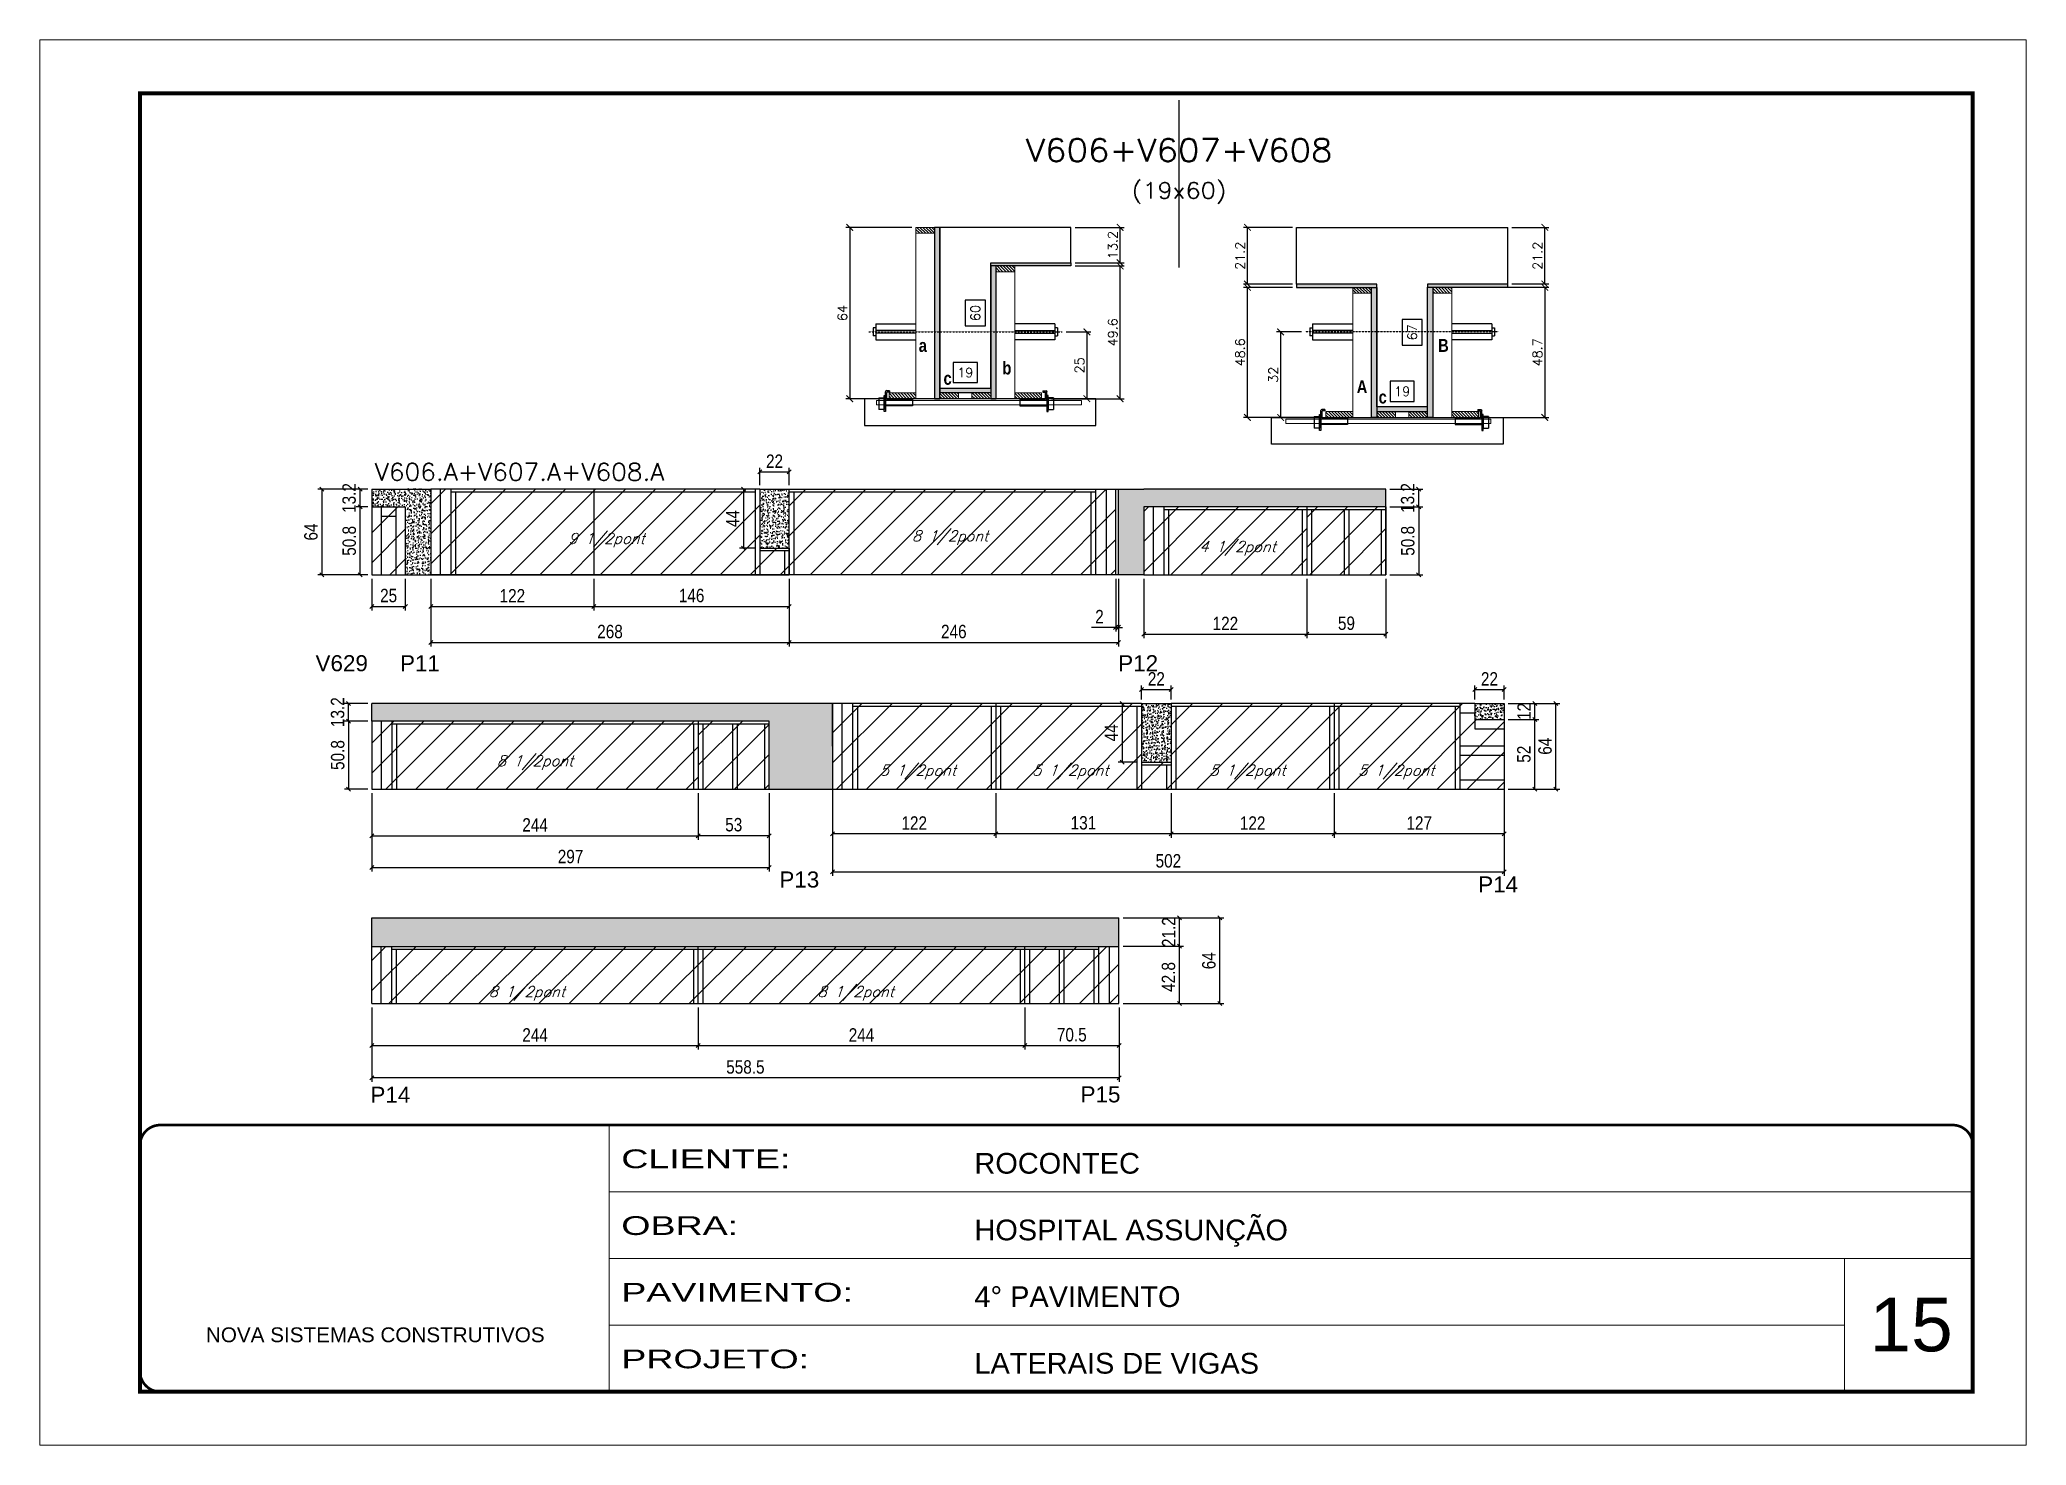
# Model space of a CAD drawing. Extents: x -20960 to -5926, y -2106 to 21915.
# Drawn here: x -9023 to -7538, y 17420 to 18470 of the extents above; entities that cross this region are included whole.
import ezdxf
from ezdxf.enums import TextEntityAlignment as Align

# ---------------------------------------------------------------- set-up
doc = ezdxf.new("R2010")
doc.units = 0
for name, pattern in [('CONTINUO', [0]), ('DASHED', [0.75, 0.5, -0.25]), ('HIDDEN', [0.375, 0.25, -0.125])]:
    doc.linetypes.add(name, pattern=pattern)
for name, color, linetype in [('5', 5, 'Continuous'), ('barrote', 251, 'Continuous'), ('COTA', 241, 'Continuous'), ('Cota Seção (2x)', 4, 'Continuous'), ('detalhes', 4, 'Continuous'), ('Painéis', 200, 'Continuous'), ('presilha', 1, 'Continuous'), ('Reaproveitamento', 251, 'Continuous'), ('SARR_2.2x7', 40, 'Continuous'), ('SARR_3.5x7', 81, 'Continuous'), ('TENSOR', 3, 'Continuous'), ('texto', 7, 'Continuous'), ('Texto de Titulo', 7, 'Continuous'), ('Texto Qtd Sarr', 242, 'Continuous')]:
    doc.layers.add(name, color=color, linetype=linetype)
for name, color, linetype, lineweight in [('CARIMBO', 255, 'Continuous', 9), ('CONCRETO', 251, 'Continuous', 25), ('Folhas', 255, 'Continuous', 9), ('Hachura', 251, 'Continuous', 9), ('Madeira', 126, 'Continuous', 18), ('SARRAFO DE PRESSAO', 251, 'DASHED', 9), ('SCO-___-LAJ', 2, 'Continuous', 0), ('Texto Seção', 7, 'Continuous', 15)]:
    doc.layers.add(name, color=color, linetype=linetype, lineweight=lineweight)
doc.styles.add('ARIAL', font='arial.ttf')
doc.styles.add('COTA TECNICA', font='techl___.ttf', dxfattribs={"height": 10})
doc.styles.add('REGUA-120', font='ROMANS.shx', dxfattribs={"height": 15})
doc.styles.add('Romans', font='romans.shx')
doc.styles.get("Standard").update_dxf_attribs({"font": 'arial.ttf'})
doc.styles.add('TECNICA', font='techb___.ttf', dxfattribs={"height": 10})
doc.styles.add('Tecnologia', font='')
doc.styles.get('Tecnologia').set_extended_font_data('Forgotten Futurist')
doc.dimstyles.new('Cota Seção (2x)', dxfattribs={"dimtxt": 7, "dimasz": 5, "dimexe": 3, "dimexo": 3, "dimgap": 2, "dimtad": 3, "dimdec": 1, "dimlfac": 0.5, "dimzin": 12, "dimdsep": 46, "dimtxsty": 'Romans', "dimblk": 'ARCHTICK', "dimcen": 0, "dimclrd": 4, "dimclre": 4, "dimclrt": 1, "dimadec": 1, "dimazin": 3, "dimtfac": 1, "dimtdec": 1, "dimtmove": 0, "dimatfit": 3, "dimldrblk": 'OBLIQUE', "dimfxl": 1, "dimtolj": 1, "dimtzin": 12, "dimarcsym": 0})
doc.dimstyles.new('Cota Seção interna', dxfattribs={"dimtxt": 7, "dimasz": 6, "dimexe": 0.18, "dimexo": 2, "dimgap": -4, "dimtad": 3, "dimdec": 1, "dimlfac": 0.5, "dimzin": 12, "dimdsep": 46, "dimtxsty": 'Romans', "dimblk": 'ARCHTICK', "dimcen": 0.09, "dimse1": 1, "dimse2": 1, "dimsd1": 1, "dimsd2": 1, "dimclrd": 180, "dimclre": 5, "dimclrt": 1, "dimadec": 0, "dimazin": 3, "dimtfac": 1, "dimtdec": 1, "dimtofl": 0, "dimtmove": 0, "dimatfit": 3, "dimldrblk": 'ARCHTICK', "dimfxl": 1, "dimtolj": 1, "dimtzin": 0, "dimarcsym": 0})
doc.dimstyles.new('PAINEL', dxfattribs={"dimtxt": 10, "dimasz": 3, "dimexe": 3, "dimexo": 3, "dimgap": 3, "dimtad": 1, "dimdec": 1, "dimzin": 12, "dimdsep": 46, "dimtxsty": 'COTA TECNICA', "dimblk1": 'OBLIQUE', "dimblk2": 'OBLIQUE', "dimsah": 1, "dimcen": 0.9, "dimclrd": 4, "dimclre": 4, "dimclrt": 240, "dimadec": 1, "dimazin": 3, "dimtfac": 1, "dimtdec": 1, "dimtmove": 0, "dimatfit": 3, "dimfxl": 1, "dimtolj": 1, "dimtzin": 12, "dimarcsym": 0})
pattern_1 = [(50, (-139384.6127, -13862.46), (5.46554007, -0.47817257), [0.5715, -6.2865]), (355, (-139384.6127, -13862.46), (-1.05730264, 5.73170536), [0.4572, -5.02921753]), (100.4514447, (-139384.157, -13862.5), (4.40823741, 5.25353256), [0.48570026, -5.34270734]), (46.1842, (-139384.613, -13860.936), (8.13237123, -1.26126984), [0.85725, -9.42975]), (96.6355576, (-139383.935, -13861.041), (7.122124, 7.42278374), [0.7285507, -8.01406824]), (351.184151, (-139384.613, -13860.936), (7.122124, 7.42278374), [0.685799, -7.54379196]), (21, (-139383.8507, -13861.317), (4.54843174, -3.06795595), [0.5715, -6.2865]), (326, (-139383.8507, -13861.317), (1.85406085, 5.52563898), [0.4572, -5.0292]), (71.451445, (-139383.4717, -13861.5726), (6.40249258, 2.45768307), [0.48570026, -5.34269813]), (37.5, (-139384.6127, -13862.4599), (0.092658098, 2.536651166), [0, -4.96824, 0, -5.1054, 0, -5.04825]), (7.5, (-139384.6127, -13862.46), (2.004589875, 3.005417245), [0, -2.91084, 0, -4.85394, 0, -1.92405]), (327.5, (-139386.312, -13862.46), (4.067717855, -0.17186232), [0, -1.905, 0, -5.9436, 0, -7.8867]), (317.5, (-139387.074, -13862.46), (4.44387544, 0.76279473), [0, -2.4765, 0, -3.94716, 0, -5.6007])]
pattern_2 = [(50, (-146086.3634, -10208.233), (5.46554007, -0.47817257), [0.5715, -6.2865]), (355, (-146086.3634, -10208.233), (-1.05730264, 5.73170536), [0.4572, -5.02921753]), (100.4514447, (-146085.908, -10208.273), (4.40823741, 5.25353256), [0.48570026, -5.34270734]), (46.1842, (-146086.3634, -10206.709), (8.13237123, -1.26126984), [0.85725, -9.42975]), (96.6355576, (-146085.686, -10206.814), (7.122124, 7.42278374), [0.7285507, -8.01406824]), (351.184151, (-146086.3634, -10206.709), (7.122124, 7.42278374), [0.685799, -7.54379196]), (21, (-146085.6014, -10207.09), (4.54843174, -3.06795595), [0.5715, -6.2865]), (326, (-146085.6014, -10207.09), (1.85406085, 5.52563898), [0.4572, -5.0292]), (71.451445, (-146085.2224, -10207.346), (6.40249258, 2.45768307), [0.48570026, -5.34269813]), (37.5, (-146086.3634, -10208.2331), (0.092658098, 2.536651166), [0, -4.96824, 0, -5.1054, 0, -5.04825]), (7.5, (-146086.3634, -10208.2331), (2.004589875, 3.005417245), [0, -2.91084, 0, -4.85394, 0, -1.92405]), (327.5, (-146088.0627, -10208.2331), (4.067717855, -0.17186232), [0, -1.905, 0, -5.9436, 0, -7.8867]), (317.5, (-146088.8247, -10208.233), (4.44387544, 0.76279473), [0, -2.4765, 0, -3.94716, 0, -5.6007])]
pattern_3 = [(45, (-6354.074, 2.676), (-11.22532, 11.22532), [])]

msp = doc.modelspace()

# ---------------------------------------------------------------- texts
at = {"layer": '5', "linetype": 'Continuous'}
for s, p in [('V629', (-8817.33, 17997.88)), ('P11', (-8754.17, 17997.88)), ('P12', (-8217.3, 17997.88)), ('P13', (-8470.6, 17836.33)), ('P14', (-7948.2, 17832.62)), ('P14', (-8776.3, 17675.5)), ('P15', (-8245.45, 17675.81))]:
    msp.add_text(s, height=12, rotation=0.00004, dxfattribs=at).set_placement(p)
at = {"layer": 'CARIMBO', "style": 'ARIAL'}
msp.add_text('15', height=40, dxfattribs=at).set_placement((-7655.64, 17489.81))
at = {"layer": 'detalhes', "style": 'TECNICA'}
for s, p in [('a', (-8366.43, 18236.49)), ('B', (-7978.18, 18236.49)), ('b', (-8303.88, 18219.65)), ('c', (-8347.88, 18211.95)), ('A', (-8039.01, 18205.65)), ('c', (-8022.63, 18197.95))]:
    msp.add_text(s, height=9.6, dxfattribs=at).set_placement(p)
at = {"layer": 'texto', "color": 2, "char_height": 8, "attachment_point": 5, "style": 'Romans'}
for s, insert in [('{\\Q19;\\C256;9 1/2pont}', (-8599.77, 18095.82)), ('{\\Q19;\\C256;8 1/2pont}', (-8342.93, 18097.66)), ('{\\Q19;\\C256;4 1/2pont}', (-8128.01, 18089.76)), ('{\\Q19;\\C256;8 1/2pont}', (-8653.22, 17929.7)), ('{\\Q19;\\C256;5 1/2pont}', (-8367.03, 17922.59)), ('{\\Q19;\\C256;5 1/2pont}', (-8253.04, 17922.59)), ('{\\Q19;\\C256;5 1/2pont}', (-8120.67, 17922.59)), ('{\\Q19;\\C256;5 1/2pont}', (-8009.47, 17922.59)), ('{\\Q19;\\C256;8 1/2pont}', (-8659.32, 17757.23)), ('{\\Q19;\\C256;8 1/2pont}', (-8413.48, 17757.23))]:
    msp.add_mtext(s, dxfattribs=dict(at, insert=insert))
at = {"layer": 'Texto Seção', "style": 'REGUA-120', "width": 1.05}
msp.add_text('V606.A+V607.A+V608.A', height=13, dxfattribs=at).set_placement((-8773, 18140.3))

# ---------------------------------------------------------------- blocks, each defined once
blk = doc.blocks.new('9999999999')
at = {"color": 30, "linetype": 'CONTINUO'}
for p, q in [((98564.6, 34230.2), (98564.6, 34429.4)), ((98564.6, 34379.6), (99584, 34379.6)), ((98564.6, 34329.8), (99488, 34329.8)), ((99584, 34329.8), (99488, 34329.8)), ((99488, 34329.8), (99488, 34230.2)), ((98564.6, 34280), (99488, 34280))]:
    blk.add_line(p, q, dxfattribs=at)
at = {"color": 30, "linetype": 'CONTINUO', "const_width": 2}
blk.add_lwpolyline([(99584, 34230.2), (99584, 34414.4, 0.414214), (99569, 34429.4), (98229, 34429.4, 0.414214), (98214, 34414.4), (98214, 34245.2, 0.414214), (98229, 34230.2), (99584, 34230.2)], format="xyb", dxfattribs=at)
at = {"layer": 'Folhas'}
blk.add_lwpolyline([(98139, 34190.2), (99624, 34190.2), (99624, 35240.2), (98139, 35240.2)], close=True, dxfattribs=at)
at = {"layer": 'Folhas', "color": 30, "const_width": 3}
blk.add_lwpolyline([(98214, 34230.2), (99584, 34230.2), (99584, 35200.2), (98214, 35200.2)], close=True, dxfattribs=at)
at = {"color": 7, "linetype": 'Continuous', "ltscale": 5, "style": 'ARIAL'}
for s, height, p in [('ROCONTEC', 15.48, (98837.7, 34393.1)), ('HOSPITAL ASSUNÇÃO', 15.483, (98837.7, 34343.3)), ('4° PAVIMENTO', 15.483, (98837.7, 34293.5)), ('NOVA SISTEMAS CONSTRUTIVOS', 11.059, (98263.2, 34267.2)), ('LATERAIS DE VIGAS', 15.483, (98837.7, 34243.7))]:
    blk.add_text(s, height=height, dxfattribs=at).set_placement(p)
at = {"layer": 'Folhas', "color": 7, "style": 'Tecnologia', "width": 1.5}
for s, p in [('CLIENTE:', (98573.7, 34397.2)), ('OBRA:', (98573.7, 34347.3)), ('PAVIMENTO:', (98573.7, 34297.5)), ('PROJETO:', (98573.7, 34247.7))]:
    blk.add_text(s, height=14, dxfattribs=at).set_placement(p)
blk = doc.blocks.new('titulo1')
at = {"layer": 'Defpoints', "color": 252, "linetype": 'HIDDEN', "ltscale": 2}
blk.add_line((0, 0), (0, 125), dxfattribs=at)
at = {"layer": 'Defpoints', "style": 'Romans', "oblique": 15}
blk.add_attdef('FOLHA', text='', height=10, dxfattribs=at).set_placement((0, 15.6), align=Align.MIDDLE_CENTER)
at = {"layer": 'Texto Qtd Sarr', "color": 3, "style": 'Romans', "oblique": 15}
for tag, height, p in [('TITULO', 17, (0, 71.4)), ('SEÇÃO', 12, (0, 41.5))]:
    blk.add_attdef(tag, text='', height=height, dxfattribs=at).set_placement(p, align=Align.MIDDLE_CENTER)
blk = doc.blocks.new('_ArchTick')
at = {"color": 0, "linetype": 'ByBlock', "const_width": 0.15}
blk.add_lwpolyline([(-0.5, -0.5), (0.5, 0.5)], dxfattribs=at)
blk = doc.blocks.new('*D345')
at = {"layer": 'COTA', "color": 4, "lineweight": -2, "transparency": 16777216}
for p, q in [((-8249.6, 18300.7), (-8212.9, 18300.7)), ((-8215.9, 18201.5), (-8215.9, 18300.7)), ((-8267.2, 18201.5), (-8212.9, 18201.5))]:
    blk.add_line(p, q, dxfattribs=at)
at = {"layer": 'Defpoints', "color": 0, "transparency": 16777216}
for p in [(-8252.6, 18300.7), (-8215.9, 18300.7), (-8270.2, 18201.5)]:
    blk.add_point(p, dxfattribs=at)
at = {"layer": 'COTA', "color": 4, "lineweight": -2, "transparency": 16777216, "xscale": 5, "yscale": 5, "zscale": 5}
for p, rotation in [((-8215.9, 18300.7), 90), ((-8215.9, 18201.5), 270)]:
    blk.add_blockref('_ArchTick', p, dxfattribs=dict(at, rotation=rotation))
at = {"layer": 'COTA', "color": 1, "transparency": 16777216, "insert": (-8221.4, 18251.1), "char_height": 7, "attachment_point": 5, "rotation": 90, "style": 'Romans'}
blk.add_mtext('\\A1;49.6', dxfattribs=at)
blk = doc.blocks.new('_Oblique')
at = {"color": 0, "linetype": 'ByBlock', "lineweight": -2}
blk.add_line((-0.5, -0.5), (0.5, 0.5), dxfattribs=at)
blk = doc.blocks.new('*D346')
at = {"layer": 'COTA', "color": 4, "lineweight": -2, "transparency": 16777216}
for p, q in [((-8249.6, 18329.5), (-8212.9, 18329.5)), ((-8215.9, 18303.1), (-8215.9, 18329.5)), ((-8249.6, 18303.1), (-8212.9, 18303.1))]:
    blk.add_line(p, q, dxfattribs=at)
at = {"layer": 'Defpoints', "color": 0, "transparency": 16777216}
for p in [(-8252.6, 18329.5), (-8215.9, 18329.5), (-8252.6, 18303.1)]:
    blk.add_point(p, dxfattribs=at)
at = {"layer": 'COTA', "color": 4, "lineweight": -2, "transparency": 16777216, "xscale": 5, "yscale": 5, "zscale": 5}
for p, rotation in [((-8215.9, 18329.5), 90), ((-8215.9, 18303.1), 270)]:
    blk.add_blockref('_ArchTick', p, dxfattribs=dict(at, rotation=rotation))
at = {"layer": 'COTA', "color": 1, "transparency": 16777216, "insert": (-8221.4, 18316.3), "char_height": 7, "attachment_point": 5, "rotation": 90, "style": 'Romans'}
blk.add_mtext('\\A1;13.2', dxfattribs=at)
blk = doc.blocks.new('*D347')
at = {"layer": 'Cota Seção (2x)', "color": 180, "lineweight": -2, "transparency": 16777216}
for p, q in [((-8316.6, 18275), (-8331.6, 18275)), ((-8331.6, 18275), (-8331.6, 18256)), ((-8316.6, 18256), (-8316.6, 18275)), ((-8331.6, 18256), (-8316.6, 18256))]:
    blk.add_line(p, q, dxfattribs=at)
at = {"layer": 'Defpoints', "color": 0, "transparency": 16777216}
for p in [(-8312.6, 18329.5), (-8312.6, 18329.5), (-8312.6, 18209.5)]:
    blk.add_point(p, dxfattribs=at)
at = {"layer": 'Cota Seção (2x)', "color": 1, "transparency": 16777216, "insert": (-8324.1, 18265.5), "char_height": 7, "attachment_point": 5, "rotation": 90, "style": 'Romans'}
blk.add_mtext('\\A1;60', dxfattribs=at)
blk = doc.blocks.new('PRESILHA METÁLICA 1')
at = {"layer": 'presilha'}
for p, q in [((0, 13), (6, 13)), ((0, 13), (0, 0)), ((6, 0), (0, 0)), ((6, 15.5), (7.5, 15.5)), ((6, -2.5), (6, 15.5)), ((6, 13), (6, 0)), ((7.5, 10.6), (7.5, 19.9)), ((7.5, 15.5), (7.5, -2.5)), ((37.5, 4.1), (7.5, 4.1)), ((12, 21), (8.6, 21)), ((9, 11.6), (9, 18.9)), ((12, 19.5), (9.6, 19.5)), ((37.5, 11), (9.6, 11)), ((12, 21), (12, 19.5)), ((37.5, 11), (37.5, 4.1)), ((7.5, -2.5), (6, -2.5))]:
    blk.add_line(p, q, dxfattribs=at)
for centre, radius, start, end in [((8.6, 19.9), 1.14, 90, 180), ((9.6, 18.9), 0.57, 90, 180), ((9.6, 11.6), 0.57, 180, 270)]:
    blk.add_arc(centre, radius, start, end, dxfattribs=at)
blk = doc.blocks.new('*D348')
at = {"layer": 'Cota Seção (2x)', "color": 180, "lineweight": -2, "transparency": 16777216}
for p, q in [((-8322.6, 18228.5), (-8340.6, 18228.5)), ((-8340.6, 18228.5), (-8340.6, 18213.5)), ((-8322.6, 18213.5), (-8322.6, 18228.5)), ((-8340.6, 18213.5), (-8322.6, 18213.5))]:
    blk.add_line(p, q, dxfattribs=at)
at = {"layer": 'Defpoints', "color": 0, "transparency": 16777216}
for p in [(-8312.6, 18209.5), (-8350.6, 18201.5), (-8312.6, 18201.5)]:
    blk.add_point(p, dxfattribs=at)
at = {"layer": 'Cota Seção (2x)', "color": 1, "transparency": 16777216, "insert": (-8331.6, 18221), "char_height": 7, "attachment_point": 5, "style": 'Romans'}
blk.add_mtext('\\A1;19', dxfattribs=at)
blk = doc.blocks.new('*D349')
at = {"layer": 'COTA', "color": 4, "lineweight": -2, "transparency": 16777216}
for p, q in [((-8371.6, 18329.5), (-8421, 18329.5)), ((-8418, 18329.5), (-8418, 18201.5)), ((-8371.6, 18201.5), (-8421, 18201.5))]:
    blk.add_line(p, q, dxfattribs=at)
at = {"layer": 'Defpoints', "color": 0, "transparency": 16777216}
for p in [(-8368.6, 18329.5), (-8418, 18201.5), (-8368.6, 18201.5)]:
    blk.add_point(p, dxfattribs=at)
at = {"layer": 'COTA', "color": 4, "lineweight": -2, "transparency": 16777216, "xscale": 5, "yscale": 5, "zscale": 5}
for p, rotation in [((-8418, 18329.5), 90), ((-8418, 18201.5), 270)]:
    blk.add_blockref('_ArchTick', p, dxfattribs=dict(at, rotation=rotation))
at = {"layer": 'COTA', "color": 1, "transparency": 16777216, "insert": (-8423.5, 18265.5), "char_height": 7, "attachment_point": 5, "rotation": 90, "style": 'Romans'}
blk.add_mtext('\\A1;64', dxfattribs=at)
blk = doc.blocks.new('*D350')
at = {"layer": 'COTA', "color": 4, "lineweight": -2, "transparency": 16777216}
for p, q in [((-8256.3, 18251.4), (-8237.7, 18251.4)), ((-8240.7, 18251.4), (-8240.7, 18201.5)), ((-8256.3, 18201.5), (-8237.7, 18201.5))]:
    blk.add_line(p, q, dxfattribs=at)
at = {"layer": 'Defpoints', "color": 0, "transparency": 16777216}
for p in [(-8259.3, 18251.4), (-8259.3, 18201.5), (-8240.7, 18201.5)]:
    blk.add_point(p, dxfattribs=at)
at = {"layer": 'COTA', "color": 4, "lineweight": -2, "transparency": 16777216, "xscale": 5, "yscale": 5, "zscale": 5}
for p, rotation in [((-8240.7, 18251.4), 90), ((-8240.7, 18201.5), 270)]:
    blk.add_blockref('_ArchTick', p, dxfattribs=dict(at, rotation=rotation))
at = {"layer": 'COTA', "color": 1, "transparency": 16777216, "insert": (-8246.2, 18226.4), "char_height": 7, "attachment_point": 5, "rotation": 90, "style": 'Romans'}
blk.add_mtext('\\A1;25', dxfattribs=at)
blk = doc.blocks.new('*D351')
at = {"layer": 'COTA', "color": 4, "linetype": 'ByBlock', "lineweight": -2, "transparency": 16777216}
for p, q in [((-8485.2, 18136.9), (-8485.2, 18149.8)), ((-8485.2, 18146.8), (-8463.2, 18146.8)), ((-8463.2, 18136.9), (-8463.2, 18149.8))]:
    blk.add_line(p, q, dxfattribs=at)
at = {"layer": 'Defpoints', "color": 0, "linetype": 'ByBlock', "transparency": 16777216}
for p in [(-8463.2, 18146.8), (-8485.2, 18133.9), (-8463.2, 18133.9)]:
    blk.add_point(p, dxfattribs=at)
at = {"layer": 'COTA', "color": 4, "linetype": 'ByBlock', "lineweight": -2, "transparency": 16777216, "xscale": 3, "yscale": 3, "zscale": 3, "rotation": 180}
blk.add_blockref('_Oblique', (-8485.2, 18146.8), dxfattribs=at)
at = {"layer": 'COTA', "color": 4, "linetype": 'ByBlock', "lineweight": -2, "transparency": 16777216, "xscale": 3, "yscale": 3, "zscale": 3}
blk.add_blockref('_Oblique', (-8463.2, 18146.8), dxfattribs=at)
at = {"layer": 'COTA', "color": 240, "linetype": 'ByBlock', "transparency": 16777216, "insert": (-8474.2, 18154.8), "char_height": 10, "attachment_point": 5, "style": 'COTA TECNICA'}
blk.add_mtext('\\A1;22', dxfattribs=at)
blk = doc.blocks.new('*D352')
at = {"layer": 'COTA', "color": 4, "linetype": 'ByBlock', "lineweight": -2, "transparency": 16777216}
for p, q in [((-8778.2, 18120.7), (-8786.9, 18120.7)), ((-8783.9, 18069.9), (-8783.9, 18120.7)), ((-8778.2, 18069.9), (-8786.9, 18069.9))]:
    blk.add_line(p, q, dxfattribs=at)
at = {"layer": 'Defpoints', "color": 0, "linetype": 'ByBlock', "transparency": 16777216}
for p in [(-8783.9, 18120.7), (-8775.2, 18120.7), (-8775.2, 18069.9)]:
    blk.add_point(p, dxfattribs=at)
at = {"layer": 'COTA', "color": 4, "linetype": 'ByBlock', "lineweight": -2, "transparency": 16777216, "xscale": 3, "yscale": 3, "zscale": 3}
for p, rotation in [((-8783.9, 18120.7), 90), ((-8783.9, 18069.9), 270)]:
    blk.add_blockref('_Oblique', p, dxfattribs=dict(at, rotation=rotation))
at = {"layer": 'COTA', "color": 240, "linetype": 'ByBlock', "transparency": 16777216, "insert": (-8792.1, 18095.3), "char_height": 10, "attachment_point": 5, "rotation": 90, "style": 'COTA TECNICA'}
blk.add_mtext('\\A1;50.8', dxfattribs=at)
blk = doc.blocks.new('*D353')
at = {"layer": 'COTA', "color": 4, "linetype": 'ByBlock', "lineweight": -2, "transparency": 16777216}
for p, q in [((-8775.2, 18066.9), (-8775.2, 18043.3)), ((-8750.2, 18066.9), (-8750.2, 18043.3)), ((-8775.2, 18046.3), (-8750.2, 18046.3))]:
    blk.add_line(p, q, dxfattribs=at)
at = {"layer": 'Defpoints', "color": 0, "linetype": 'ByBlock', "transparency": 16777216}
for p in [(-8775.2, 18069.9), (-8750.2, 18069.9), (-8750.2, 18046.3)]:
    blk.add_point(p, dxfattribs=at)
at = {"layer": 'COTA', "color": 4, "linetype": 'ByBlock', "lineweight": -2, "transparency": 16777216, "xscale": 3, "yscale": 3, "zscale": 3, "rotation": 180}
blk.add_blockref('_Oblique', (-8775.2, 18046.3), dxfattribs=at)
at = {"layer": 'COTA', "color": 4, "linetype": 'ByBlock', "lineweight": -2, "transparency": 16777216, "xscale": 3, "yscale": 3, "zscale": 3}
blk.add_blockref('_Oblique', (-8750.2, 18046.3), dxfattribs=at)
at = {"layer": 'COTA', "color": 240, "linetype": 'ByBlock', "transparency": 16777216, "insert": (-8762.7, 18054.4), "char_height": 10, "attachment_point": 5, "style": 'COTA TECNICA'}
blk.add_mtext('\\A1;25', dxfattribs=at)
blk = doc.blocks.new('*D354')
at = {"layer": 'COTA', "color": 4, "linetype": 'ByBlock', "lineweight": -2, "transparency": 16777216}
for p, q in [((-8778.2, 18133.9), (-8786.9, 18133.9)), ((-8783.9, 18120.7), (-8783.9, 18133.9)), ((-8778.2, 18120.7), (-8786.9, 18120.7))]:
    blk.add_line(p, q, dxfattribs=at)
at = {"layer": 'Defpoints', "color": 0, "linetype": 'ByBlock', "transparency": 16777216}
for p in [(-8783.9, 18133.9), (-8775.2, 18133.9), (-8775.2, 18120.7)]:
    blk.add_point(p, dxfattribs=at)
at = {"layer": 'COTA', "color": 4, "linetype": 'ByBlock', "lineweight": -2, "transparency": 16777216, "xscale": 3, "yscale": 3, "zscale": 3}
for p, rotation in [((-8783.9, 18133.9), 90), ((-8783.9, 18120.7), 270)]:
    blk.add_blockref('_Oblique', p, dxfattribs=dict(at, rotation=rotation))
at = {"layer": 'COTA', "color": 240, "linetype": 'ByBlock', "transparency": 16777216, "insert": (-8792.2, 18127.3), "char_height": 10, "attachment_point": 5, "rotation": 90, "style": 'COTA TECNICA'}
blk.add_mtext('\\A1;13.2', dxfattribs=at)
blk = doc.blocks.new('*D355')
at = {"layer": 'COTA', "color": 4, "linetype": 'ByBlock', "lineweight": -2, "transparency": 16777216}
for p, q in [((-8778.2, 18133.9), (-8815.6, 18133.9)), ((-8812.6, 18133.9), (-8812.6, 18069.9)), ((-8778.2, 18069.9), (-8815.6, 18069.9))]:
    blk.add_line(p, q, dxfattribs=at)
at = {"layer": 'Defpoints', "color": 0, "linetype": 'ByBlock', "transparency": 16777216}
for p in [(-8775.2, 18133.9), (-8812.6, 18069.9), (-8775.2, 18069.9)]:
    blk.add_point(p, dxfattribs=at)
at = {"layer": 'COTA', "color": 4, "linetype": 'ByBlock', "lineweight": -2, "transparency": 16777216, "xscale": 3, "yscale": 3, "zscale": 3}
for p, rotation in [((-8812.6, 18133.9), 90), ((-8812.6, 18069.9), 270)]:
    blk.add_blockref('_Oblique', p, dxfattribs=dict(at, rotation=rotation))
at = {"layer": 'COTA', "color": 240, "linetype": 'ByBlock', "transparency": 16777216, "insert": (-8820.7, 18101.9), "char_height": 10, "attachment_point": 5, "rotation": 90, "style": 'COTA TECNICA'}
blk.add_mtext('\\A1;64', dxfattribs=at)
blk = doc.blocks.new('*D356')
at = {"layer": 'COTA', "color": 4, "linetype": 'ByBlock', "lineweight": -2, "transparency": 16777216}
for p, q in [((-8731.2, 18066.9), (-8731.2, 18016.4)), ((-8463.2, 18066.9), (-8463.2, 18016.4)), ((-8731.2, 18019.4), (-8463.2, 18019.4))]:
    blk.add_line(p, q, dxfattribs=at)
at = {"layer": 'Defpoints', "color": 0, "linetype": 'ByBlock', "transparency": 16777216}
for p in [(-8731.2, 18069.9), (-8463.2, 18069.9), (-8463.2, 18019.4)]:
    blk.add_point(p, dxfattribs=at)
at = {"layer": 'COTA', "color": 4, "linetype": 'ByBlock', "lineweight": -2, "transparency": 16777216, "xscale": 3, "yscale": 3, "zscale": 3, "rotation": 180}
blk.add_blockref('_Oblique', (-8731.2, 18019.4), dxfattribs=at)
at = {"layer": 'COTA', "color": 4, "linetype": 'ByBlock', "lineweight": -2, "transparency": 16777216, "xscale": 3, "yscale": 3, "zscale": 3}
blk.add_blockref('_Oblique', (-8463.2, 18019.4), dxfattribs=at)
at = {"layer": 'COTA', "color": 240, "linetype": 'ByBlock', "transparency": 16777216, "insert": (-8597.2, 18027.5), "char_height": 10, "attachment_point": 5, "style": 'COTA TECNICA'}
blk.add_mtext('\\A1;268', dxfattribs=at)
blk = doc.blocks.new('*D357')
at = {"layer": 'COTA', "color": 4, "linetype": 'ByBlock', "lineweight": -2, "transparency": 16777216}
for p, q in [((-8488.2, 18133.9), (-8500.3, 18133.9)), ((-8497.3, 18133.9), (-8497.3, 18089.9)), ((-8488.2, 18089.9), (-8500.3, 18089.9))]:
    blk.add_line(p, q, dxfattribs=at)
at = {"layer": 'Defpoints', "color": 0, "linetype": 'ByBlock', "transparency": 16777216}
for p in [(-8485.2, 18133.9), (-8497.3, 18089.9), (-8485.2, 18089.9)]:
    blk.add_point(p, dxfattribs=at)
at = {"layer": 'COTA', "color": 4, "linetype": 'ByBlock', "lineweight": -2, "transparency": 16777216, "xscale": 3, "yscale": 3, "zscale": 3}
for p, rotation in [((-8497.3, 18133.9), 90), ((-8497.3, 18089.9), 270)]:
    blk.add_blockref('_Oblique', p, dxfattribs=dict(at, rotation=rotation))
at = {"layer": 'COTA', "color": 240, "linetype": 'ByBlock', "transparency": 16777216, "insert": (-8505.4, 18111.9), "char_height": 10, "attachment_point": 5, "rotation": 90, "style": 'COTA TECNICA'}
blk.add_mtext('\\A1;44', dxfattribs=at)
blk = doc.blocks.new('*D358')
at = {"layer": 'COTA', "color": 4, "linetype": 'ByBlock', "lineweight": -2, "transparency": 16777216}
for p, q in [((-8463.2, 18046.9), (-8463.2, 18016.4)), ((-8217.2, 18046.9), (-8217.2, 18016.4)), ((-8463.2, 18019.4), (-8217.2, 18019.4))]:
    blk.add_line(p, q, dxfattribs=at)
at = {"layer": 'Defpoints', "color": 0, "linetype": 'ByBlock', "transparency": 16777216}
for p in [(-8463.2, 18049.9), (-8217.2, 18049.9), (-8217.2, 18019.4)]:
    blk.add_point(p, dxfattribs=at)
at = {"layer": 'COTA', "color": 4, "linetype": 'ByBlock', "lineweight": -2, "transparency": 16777216, "xscale": 3, "yscale": 3, "zscale": 3, "rotation": 180}
blk.add_blockref('_Oblique', (-8463.2, 18019.4), dxfattribs=at)
at = {"layer": 'COTA', "color": 4, "linetype": 'ByBlock', "lineweight": -2, "transparency": 16777216, "xscale": 3, "yscale": 3, "zscale": 3}
blk.add_blockref('_Oblique', (-8217.2, 18019.4), dxfattribs=at)
at = {"layer": 'COTA', "color": 240, "linetype": 'ByBlock', "transparency": 16777216, "insert": (-8340.2, 18027.5), "char_height": 10, "attachment_point": 5, "style": 'COTA TECNICA'}
blk.add_mtext('\\A1;246', dxfattribs=at)
blk = doc.blocks.new('*D359')
at = {"layer": 'COTA', "color": 4, "linetype": 'ByBlock', "lineweight": -2, "transparency": 16777216}
for p, q in [((-8198.2, 18066.9), (-8198.2, 18022.6)), ((-8076.2, 18066.9), (-8076.2, 18022.6)), ((-8198.2, 18025.6), (-8076.2, 18025.6))]:
    blk.add_line(p, q, dxfattribs=at)
at = {"layer": 'Defpoints', "color": 0, "linetype": 'ByBlock', "transparency": 16777216}
for p in [(-8198.2, 18069.9), (-8076.2, 18069.9), (-8076.2, 18025.6)]:
    blk.add_point(p, dxfattribs=at)
at = {"layer": 'COTA', "color": 4, "linetype": 'ByBlock', "lineweight": -2, "transparency": 16777216, "xscale": 3, "yscale": 3, "zscale": 3, "rotation": 180}
blk.add_blockref('_Oblique', (-8198.2, 18025.6), dxfattribs=at)
at = {"layer": 'COTA', "color": 4, "linetype": 'ByBlock', "lineweight": -2, "transparency": 16777216, "xscale": 3, "yscale": 3, "zscale": 3}
blk.add_blockref('_Oblique', (-8076.2, 18025.6), dxfattribs=at)
at = {"layer": 'COTA', "color": 240, "linetype": 'ByBlock', "transparency": 16777216, "insert": (-8137.2, 18033.6), "char_height": 10, "attachment_point": 5, "style": 'COTA TECNICA'}
blk.add_mtext('\\A1;122', dxfattribs=at)
blk = doc.blocks.new('*D360')
at = {"layer": 'COTA', "color": 4, "linetype": 'ByBlock', "lineweight": -2, "transparency": 16777216}
for p, q in [((-8076.2, 18066.9), (-8076.2, 18022.6)), ((-8017.2, 18066.9), (-8017.2, 18022.6)), ((-8076.2, 18025.6), (-8017.2, 18025.6))]:
    blk.add_line(p, q, dxfattribs=at)
at = {"layer": 'Defpoints', "color": 0, "linetype": 'ByBlock', "transparency": 16777216}
for p in [(-8076.2, 18069.9), (-8017.2, 18069.9), (-8017.2, 18025.6)]:
    blk.add_point(p, dxfattribs=at)
at = {"layer": 'COTA', "color": 4, "linetype": 'ByBlock', "lineweight": -2, "transparency": 16777216, "xscale": 3, "yscale": 3, "zscale": 3, "rotation": 180}
blk.add_blockref('_Oblique', (-8076.2, 18025.6), dxfattribs=at)
at = {"layer": 'COTA', "color": 4, "linetype": 'ByBlock', "lineweight": -2, "transparency": 16777216, "xscale": 3, "yscale": 3, "zscale": 3}
blk.add_blockref('_Oblique', (-8017.2, 18025.6), dxfattribs=at)
at = {"layer": 'COTA', "color": 240, "linetype": 'ByBlock', "transparency": 16777216, "insert": (-8046.7, 18033.7), "char_height": 10, "attachment_point": 5, "style": 'COTA TECNICA'}
blk.add_mtext('\\A1;59', dxfattribs=at)
blk = doc.blocks.new('*D361')
at = {"layer": 'COTA', "color": 4, "lineweight": -2, "transparency": 16777216}
for p, q in [((-8014.2, 18120.7), (-7989.7, 18120.7)), ((-7992.7, 18120.7), (-7992.7, 18069.9)), ((-8014.2, 18069.9), (-7989.7, 18069.9))]:
    blk.add_line(p, q, dxfattribs=at)
at = {"layer": 'Defpoints', "color": 0, "transparency": 16777216}
for p in [(-8017.2, 18120.7), (-8017.2, 18069.9), (-7992.7, 18069.9)]:
    blk.add_point(p, dxfattribs=at)
at = {"layer": 'COTA', "color": 4, "lineweight": -2, "transparency": 16777216, "xscale": 3, "yscale": 3, "zscale": 3}
for p, rotation in [((-7992.7, 18120.7), 90), ((-7992.7, 18069.9), 270)]:
    blk.add_blockref('_Oblique', p, dxfattribs=dict(at, rotation=rotation))
at = {"layer": 'COTA', "color": 240, "transparency": 16777216, "insert": (-8000.8, 18095.3), "char_height": 10, "attachment_point": 5, "rotation": 90, "style": 'COTA TECNICA'}
blk.add_mtext('\\A1;50.8', dxfattribs=at)
blk = doc.blocks.new('*D362')
at = {"layer": 'COTA', "color": 4, "lineweight": -2, "transparency": 16777216}
for p, q in [((-8014.2, 18133.9), (-7989.7, 18133.9)), ((-7992.7, 18120.7), (-7992.7, 18133.9)), ((-8014.2, 18120.7), (-7989.7, 18120.7))]:
    blk.add_line(p, q, dxfattribs=at)
at = {"layer": 'Defpoints', "color": 0, "transparency": 16777216}
for p in [(-8017.2, 18133.9), (-7992.7, 18133.9), (-8017.2, 18120.7)]:
    blk.add_point(p, dxfattribs=at)
at = {"layer": 'COTA', "color": 4, "lineweight": -2, "transparency": 16777216, "xscale": 3, "yscale": 3, "zscale": 3}
for p, rotation in [((-7992.7, 18133.9), 90), ((-7992.7, 18120.7), 270)]:
    blk.add_blockref('_Oblique', p, dxfattribs=dict(at, rotation=rotation))
at = {"layer": 'COTA', "color": 240, "transparency": 16777216, "insert": (-8000.9, 18127.3), "char_height": 10, "attachment_point": 5, "rotation": 90, "style": 'COTA TECNICA'}
blk.add_mtext('\\A1;13.2', dxfattribs=at)
blk = doc.blocks.new('*D409')
at = {"layer": 'COTA', "color": 4, "lineweight": -2, "transparency": 16777216}
for p, q in [((-8219.2, 18066.9), (-8219.2, 18027.7)), ((-8217.2, 18066.9), (-8217.2, 18027.7)), ((-8219.2, 18030.7), (-8237.3, 18030.7)), ((-8217.2, 18030.7), (-8219.2, 18030.7)), ((-8217.2, 18030.7), (-8214.2, 18030.7))]:
    blk.add_line(p, q, dxfattribs=at)
at = {"layer": 'Defpoints', "color": 0, "transparency": 16777216}
for p in [(-8219.2, 18069.9), (-8217.2, 18069.9), (-8217.2, 18030.7)]:
    blk.add_point(p, dxfattribs=at)
at = {"layer": 'COTA', "color": 4, "lineweight": -2, "transparency": 16777216, "xscale": 3, "yscale": 3, "zscale": 3}
blk.add_blockref('_Oblique', (-8219.2, 18030.7), dxfattribs=at)
at = {"layer": 'COTA', "color": 4, "lineweight": -2, "transparency": 16777216, "xscale": 3, "yscale": 3, "zscale": 3, "rotation": 180}
blk.add_blockref('_Oblique', (-8217.2, 18030.7), dxfattribs=at)
at = {"layer": 'COTA', "color": 240, "transparency": 16777216, "insert": (-8231.3, 18038.7), "char_height": 10, "attachment_point": 5, "style": 'COTA TECNICA'}
blk.add_mtext('\\A1;2', dxfattribs=at)
blk = doc.blocks.new('*D410')
at = {"layer": 'COTA', "color": 4, "lineweight": -2, "ltscale": 25, "transparency": 16777216}
for p, q in [((-8731.2, 18066.9), (-8731.2, 18043.3)), ((-8609.2, 18066.9), (-8609.2, 18043.3)), ((-8731.2, 18046.3), (-8609.2, 18046.3))]:
    blk.add_line(p, q, dxfattribs=at)
at = {"layer": 'Defpoints', "color": 0, "ltscale": 25, "transparency": 16777216}
for p in [(-8731.2, 18069.9), (-8609.2, 18069.9), (-8609.2, 18046.3)]:
    blk.add_point(p, dxfattribs=at)
at = {"layer": 'COTA', "color": 4, "lineweight": -2, "ltscale": 25, "transparency": 16777216, "xscale": 3, "yscale": 3, "zscale": 3, "rotation": 180}
blk.add_blockref('_Oblique', (-8731.2, 18046.3), dxfattribs=at)
at = {"layer": 'COTA', "color": 4, "lineweight": -2, "ltscale": 25, "transparency": 16777216, "xscale": 3, "yscale": 3, "zscale": 3}
blk.add_blockref('_Oblique', (-8609.2, 18046.3), dxfattribs=at)
at = {"layer": 'COTA', "color": 240, "ltscale": 25, "transparency": 16777216, "insert": (-8670.2, 18054.3), "char_height": 10, "attachment_point": 5, "style": 'COTA TECNICA'}
blk.add_mtext('\\A1;122', dxfattribs=at)
blk = doc.blocks.new('*D411')
at = {"layer": 'COTA', "color": 4, "lineweight": -2, "ltscale": 25, "transparency": 16777216}
for p, q in [((-8609.2, 18066.9), (-8609.2, 18043.3)), ((-8463.2, 18066.9), (-8463.2, 18043.3)), ((-8609.2, 18046.3), (-8463.2, 18046.3))]:
    blk.add_line(p, q, dxfattribs=at)
at = {"layer": 'Defpoints', "color": 0, "ltscale": 25, "transparency": 16777216}
for p in [(-8609.2, 18069.9), (-8463.2, 18069.9), (-8463.2, 18046.3)]:
    blk.add_point(p, dxfattribs=at)
at = {"layer": 'COTA', "color": 4, "lineweight": -2, "ltscale": 25, "transparency": 16777216, "xscale": 3, "yscale": 3, "zscale": 3, "rotation": 180}
blk.add_blockref('_Oblique', (-8609.2, 18046.3), dxfattribs=at)
at = {"layer": 'COTA', "color": 4, "lineweight": -2, "ltscale": 25, "transparency": 16777216, "xscale": 3, "yscale": 3, "zscale": 3}
blk.add_blockref('_Oblique', (-8463.2, 18046.3), dxfattribs=at)
at = {"layer": 'COTA', "color": 240, "ltscale": 25, "transparency": 16777216, "insert": (-8536.2, 18054.4), "char_height": 10, "attachment_point": 5, "style": 'COTA TECNICA'}
blk.add_mtext('\\A1;146', dxfattribs=at)
blk = doc.blocks.new('*D363')
at = {"layer": 'COTA', "color": 4, "linetype": 'ByBlock', "lineweight": -2, "transparency": 16777216}
for p, q in [((-8775.2, 17906.9), (-8775.2, 17848.3)), ((-8478.2, 17906.9), (-8478.2, 17848.3)), ((-8775.2, 17851.3), (-8478.2, 17851.3))]:
    blk.add_line(p, q, dxfattribs=at)
at = {"layer": 'Defpoints', "color": 0, "linetype": 'ByBlock', "transparency": 16777216}
for p in [(-8775.2, 17909.9), (-8478.2, 17909.9), (-8478.2, 17851.3)]:
    blk.add_point(p, dxfattribs=at)
at = {"layer": 'COTA', "color": 4, "linetype": 'ByBlock', "lineweight": -2, "transparency": 16777216, "xscale": 3, "yscale": 3, "zscale": 3, "rotation": 180}
blk.add_blockref('_Oblique', (-8775.2, 17851.3), dxfattribs=at)
at = {"layer": 'COTA', "color": 4, "linetype": 'ByBlock', "lineweight": -2, "transparency": 16777216, "xscale": 3, "yscale": 3, "zscale": 3}
blk.add_blockref('_Oblique', (-8478.2, 17851.3), dxfattribs=at)
at = {"layer": 'COTA', "color": 240, "linetype": 'ByBlock', "transparency": 16777216, "insert": (-8626.7, 17859.4), "char_height": 10, "attachment_point": 5, "style": 'COTA TECNICA'}
blk.add_mtext('\\A1;297', dxfattribs=at)
blk = doc.blocks.new('*D364')
at = {"layer": 'COTA', "color": 4, "linetype": 'ByBlock', "lineweight": -2, "transparency": 16777216}
for p, q in [((-8199.8, 17976.9), (-8199.8, 17987.2)), ((-8199.8, 17984.2), (-8177.8, 17984.2)), ((-8177.8, 17976.9), (-8177.8, 17987.2))]:
    blk.add_line(p, q, dxfattribs=at)
at = {"layer": 'Defpoints', "color": 0, "linetype": 'ByBlock', "transparency": 16777216}
for p in [(-8177.8, 17984.2), (-8199.8, 17973.9), (-8177.8, 17973.9)]:
    blk.add_point(p, dxfattribs=at)
at = {"layer": 'COTA', "color": 4, "linetype": 'ByBlock', "lineweight": -2, "transparency": 16777216, "xscale": 3, "yscale": 3, "zscale": 3, "rotation": 180}
blk.add_blockref('_Oblique', (-8199.8, 17984.2), dxfattribs=at)
at = {"layer": 'COTA', "color": 4, "linetype": 'ByBlock', "lineweight": -2, "transparency": 16777216, "xscale": 3, "yscale": 3, "zscale": 3}
blk.add_blockref('_Oblique', (-8177.8, 17984.2), dxfattribs=at)
at = {"layer": 'COTA', "color": 240, "linetype": 'ByBlock', "transparency": 16777216, "insert": (-8188.8, 17992.2), "char_height": 10, "attachment_point": 5, "style": 'COTA TECNICA'}
blk.add_mtext('\\A1;22', dxfattribs=at)
blk = doc.blocks.new('*D365')
at = {"layer": 'COTA', "color": 4, "linetype": 'ByBlock', "lineweight": -2, "transparency": 16777216}
for p, q in [((-8202.8, 17973.9), (-8217.4, 17973.9)), ((-8214.4, 17973.9), (-8214.4, 17929.9)), ((-8202.8, 17929.9), (-8217.4, 17929.9))]:
    blk.add_line(p, q, dxfattribs=at)
at = {"layer": 'Defpoints', "color": 0, "linetype": 'ByBlock', "transparency": 16777216}
for p in [(-8199.8, 17973.9), (-8214.4, 17929.9), (-8199.8, 17929.9)]:
    blk.add_point(p, dxfattribs=at)
at = {"layer": 'COTA', "color": 4, "linetype": 'ByBlock', "lineweight": -2, "transparency": 16777216, "xscale": 3, "yscale": 3, "zscale": 3}
for p, rotation in [((-8214.4, 17973.9), 90), ((-8214.4, 17929.9), 270)]:
    blk.add_blockref('_Oblique', p, dxfattribs=dict(at, rotation=rotation))
at = {"layer": 'COTA', "color": 240, "linetype": 'ByBlock', "transparency": 16777216, "insert": (-8222.5, 17951.9), "char_height": 10, "attachment_point": 5, "rotation": 90, "style": 'COTA TECNICA'}
blk.add_mtext('\\A1;44', dxfattribs=at)
blk = doc.blocks.new('*D373')
at = {"layer": 'COTA', "color": 4, "linetype": 'ByBlock', "lineweight": -2, "transparency": 16777216}
for p, q in [((-8531.2, 17906.9), (-8531.2, 17872)), ((-8478.2, 17906.9), (-8478.2, 17872)), ((-8478.2, 17875), (-8531.2, 17875))]:
    blk.add_line(p, q, dxfattribs=at)
at = {"layer": 'Defpoints', "color": 0, "linetype": 'ByBlock', "transparency": 16777216}
for p in [(-8531.2, 17909.9), (-8478.2, 17909.9), (-8531.2, 17875)]:
    blk.add_point(p, dxfattribs=at)
at = {"layer": 'COTA', "color": 4, "linetype": 'ByBlock', "lineweight": -2, "transparency": 16777216, "xscale": 3, "yscale": 3, "zscale": 3, "rotation": 180}
blk.add_blockref('_Oblique', (-8531.2, 17875), dxfattribs=at)
at = {"layer": 'COTA', "color": 4, "linetype": 'ByBlock', "lineweight": -2, "transparency": 16777216, "xscale": 3, "yscale": 3, "zscale": 3}
blk.add_blockref('_Oblique', (-8478.2, 17875), dxfattribs=at)
at = {"layer": 'COTA', "color": 240, "linetype": 'ByBlock', "transparency": 16777216, "insert": (-8504.7, 17883.2), "char_height": 10, "attachment_point": 5, "style": 'COTA TECNICA'}
blk.add_mtext('\\A1;53', dxfattribs=at)
blk = doc.blocks.new('*D374')
at = {"layer": 'COTA', "color": 4, "linetype": 'ByBlock', "lineweight": -2, "transparency": 16777216}
for p, q in [((-8430.8, 17906.9), (-8430.8, 17873.4)), ((-8308.8, 17906.9), (-8308.8, 17873.4)), ((-8308.8, 17876.4), (-8430.8, 17876.4))]:
    blk.add_line(p, q, dxfattribs=at)
at = {"layer": 'Defpoints', "color": 0, "linetype": 'ByBlock', "transparency": 16777216}
for p in [(-8430.8, 17909.9), (-8308.8, 17909.9), (-8430.8, 17876.4)]:
    blk.add_point(p, dxfattribs=at)
at = {"layer": 'COTA', "color": 4, "linetype": 'ByBlock', "lineweight": -2, "transparency": 16777216, "xscale": 3, "yscale": 3, "zscale": 3, "rotation": 180}
blk.add_blockref('_Oblique', (-8430.8, 17876.4), dxfattribs=at)
at = {"layer": 'COTA', "color": 4, "linetype": 'ByBlock', "lineweight": -2, "transparency": 16777216, "xscale": 3, "yscale": 3, "zscale": 3}
blk.add_blockref('_Oblique', (-8308.8, 17876.4), dxfattribs=at)
at = {"layer": 'COTA', "color": 240, "linetype": 'ByBlock', "transparency": 16777216, "insert": (-8369.8, 17884.5), "char_height": 10, "attachment_point": 5, "style": 'COTA TECNICA'}
blk.add_mtext('\\A1;122', dxfattribs=at)
blk = doc.blocks.new('*D375')
at = {"layer": 'COTA', "color": 4, "linetype": 'ByBlock', "lineweight": -2, "transparency": 16777216}
for p, q in [((-8308.8, 17906.9), (-8308.8, 17873.4)), ((-8177.8, 17906.9), (-8177.8, 17873.4)), ((-8177.8, 17876.4), (-8308.8, 17876.4))]:
    blk.add_line(p, q, dxfattribs=at)
at = {"layer": 'Defpoints', "color": 0, "linetype": 'ByBlock', "transparency": 16777216}
for p in [(-8308.8, 17909.9), (-8177.8, 17909.9), (-8308.8, 17876.4)]:
    blk.add_point(p, dxfattribs=at)
at = {"layer": 'COTA', "color": 4, "linetype": 'ByBlock', "lineweight": -2, "transparency": 16777216, "xscale": 3, "yscale": 3, "zscale": 3, "rotation": 180}
blk.add_blockref('_Oblique', (-8308.8, 17876.4), dxfattribs=at)
at = {"layer": 'COTA', "color": 4, "linetype": 'ByBlock', "lineweight": -2, "transparency": 16777216, "xscale": 3, "yscale": 3, "zscale": 3}
blk.add_blockref('_Oblique', (-8177.8, 17876.4), dxfattribs=at)
at = {"layer": 'COTA', "color": 240, "linetype": 'ByBlock', "transparency": 16777216, "insert": (-8243.3, 17884.6), "char_height": 10, "attachment_point": 5, "style": 'COTA TECNICA'}
blk.add_mtext('\\A1;131', dxfattribs=at)
blk = doc.blocks.new('*D376')
at = {"layer": 'COTA', "color": 4, "linetype": 'ByBlock', "lineweight": -2, "transparency": 16777216}
for p, q in [((-8177.8, 17906.9), (-8177.8, 17873.4)), ((-8055.8, 17906.9), (-8055.8, 17873.4)), ((-8055.8, 17876.4), (-8177.8, 17876.4))]:
    blk.add_line(p, q, dxfattribs=at)
at = {"layer": 'Defpoints', "color": 0, "linetype": 'ByBlock', "transparency": 16777216}
for p in [(-8177.8, 17909.9), (-8055.8, 17909.9), (-8177.8, 17876.4)]:
    blk.add_point(p, dxfattribs=at)
at = {"layer": 'COTA', "color": 4, "linetype": 'ByBlock', "lineweight": -2, "transparency": 16777216, "xscale": 3, "yscale": 3, "zscale": 3, "rotation": 180}
blk.add_blockref('_Oblique', (-8177.8, 17876.4), dxfattribs=at)
at = {"layer": 'COTA', "color": 4, "linetype": 'ByBlock', "lineweight": -2, "transparency": 16777216, "xscale": 3, "yscale": 3, "zscale": 3}
blk.add_blockref('_Oblique', (-8055.8, 17876.4), dxfattribs=at)
at = {"layer": 'COTA', "color": 240, "linetype": 'ByBlock', "transparency": 16777216, "insert": (-8116.8, 17884.5), "char_height": 10, "attachment_point": 5, "style": 'COTA TECNICA'}
blk.add_mtext('\\A1;122', dxfattribs=at)
blk = doc.blocks.new('*D377')
at = {"layer": 'COTA', "color": 4, "linetype": 'ByBlock', "lineweight": -2, "transparency": 16777216}
for p, q in [((-8055.8, 17906.9), (-8055.8, 17873.4)), ((-7928.8, 17906.9), (-7928.8, 17873.4)), ((-7928.8, 17876.4), (-8055.8, 17876.4))]:
    blk.add_line(p, q, dxfattribs=at)
at = {"layer": 'Defpoints', "color": 0, "linetype": 'ByBlock', "transparency": 16777216}
for p in [(-8055.8, 17909.9), (-7928.8, 17909.9), (-8055.8, 17876.4)]:
    blk.add_point(p, dxfattribs=at)
at = {"layer": 'COTA', "color": 4, "linetype": 'ByBlock', "lineweight": -2, "transparency": 16777216, "xscale": 3, "yscale": 3, "zscale": 3, "rotation": 180}
blk.add_blockref('_Oblique', (-8055.8, 17876.4), dxfattribs=at)
at = {"layer": 'COTA', "color": 4, "linetype": 'ByBlock', "lineweight": -2, "transparency": 16777216, "xscale": 3, "yscale": 3, "zscale": 3}
blk.add_blockref('_Oblique', (-7928.8, 17876.4), dxfattribs=at)
at = {"layer": 'COTA', "color": 240, "linetype": 'ByBlock', "transparency": 16777216, "insert": (-7992.3, 17884.5), "char_height": 10, "attachment_point": 5, "style": 'COTA TECNICA'}
blk.add_mtext('\\A1;127', dxfattribs=at)
blk = doc.blocks.new('*D378')
at = {"layer": 'COTA', "color": 4, "linetype": 'ByBlock', "lineweight": -2, "transparency": 16777216}
for p, q in [((-8778.2, 17960.7), (-8795.6, 17960.7)), ((-8792.6, 17960.7), (-8792.6, 17909.9)), ((-8778.2, 17909.9), (-8795.6, 17909.9))]:
    blk.add_line(p, q, dxfattribs=at)
at = {"layer": 'Defpoints', "color": 0, "linetype": 'ByBlock', "transparency": 16777216}
for p in [(-8775.2, 17960.7), (-8792.6, 17909.9), (-8775.2, 17909.9)]:
    blk.add_point(p, dxfattribs=at)
at = {"layer": 'COTA', "color": 4, "linetype": 'ByBlock', "lineweight": -2, "transparency": 16777216, "xscale": 3, "yscale": 3, "zscale": 3}
for p, rotation in [((-8792.6, 17960.7), 90), ((-8792.6, 17909.9), 270)]:
    blk.add_blockref('_Oblique', p, dxfattribs=dict(at, rotation=rotation))
at = {"layer": 'COTA', "color": 240, "linetype": 'ByBlock', "transparency": 16777216, "insert": (-8800.7, 17935.3), "char_height": 10, "attachment_point": 5, "rotation": 90, "style": 'COTA TECNICA'}
blk.add_mtext('\\A1;50.8', dxfattribs=at)
blk = doc.blocks.new('*D379')
at = {"layer": 'COTA', "color": 4, "linetype": 'ByBlock', "lineweight": -2, "transparency": 16777216}
for p, q in [((-8778.2, 17973.9), (-8795.6, 17973.9)), ((-8792.6, 17960.7), (-8792.6, 17973.9)), ((-8778.2, 17960.7), (-8795.6, 17960.7))]:
    blk.add_line(p, q, dxfattribs=at)
at = {"layer": 'Defpoints', "color": 0, "linetype": 'ByBlock', "transparency": 16777216}
for p in [(-8792.6, 17973.9), (-8775.2, 17973.9), (-8775.2, 17960.7)]:
    blk.add_point(p, dxfattribs=at)
at = {"layer": 'COTA', "color": 4, "linetype": 'ByBlock', "lineweight": -2, "transparency": 16777216, "xscale": 3, "yscale": 3, "zscale": 3}
for p, rotation in [((-8792.6, 17973.9), 90), ((-8792.6, 17960.7), 270)]:
    blk.add_blockref('_Oblique', p, dxfattribs=dict(at, rotation=rotation))
at = {"layer": 'COTA', "color": 240, "linetype": 'ByBlock', "transparency": 16777216, "insert": (-8800.8, 17967.3), "char_height": 10, "attachment_point": 5, "rotation": 90, "style": 'COTA TECNICA'}
blk.add_mtext('\\A1;13.2', dxfattribs=at)
blk = doc.blocks.new('*D380')
at = {"layer": 'COTA', "color": 4, "linetype": 'ByBlock', "lineweight": -2, "transparency": 16777216}
for p, q in [((-7925.8, 17961.9), (-7902.9, 17961.9)), ((-7905.9, 17909.9), (-7905.9, 17961.9)), ((-7925.8, 17909.9), (-7902.9, 17909.9))]:
    blk.add_line(p, q, dxfattribs=at)
at = {"layer": 'Defpoints', "color": 0, "linetype": 'ByBlock', "transparency": 16777216}
for p in [(-7928.8, 17961.9), (-7905.9, 17961.9), (-7928.8, 17909.9)]:
    blk.add_point(p, dxfattribs=at)
at = {"layer": 'COTA', "color": 4, "linetype": 'ByBlock', "lineweight": -2, "transparency": 16777216, "xscale": 3, "yscale": 3, "zscale": 3}
for p, rotation in [((-7905.9, 17961.9), 90), ((-7905.9, 17909.9), 270)]:
    blk.add_blockref('_Oblique', p, dxfattribs=dict(at, rotation=rotation))
at = {"layer": 'COTA', "color": 240, "linetype": 'ByBlock', "transparency": 16777216, "insert": (-7914, 17935.9), "char_height": 10, "attachment_point": 5, "rotation": 90, "style": 'COTA TECNICA'}
blk.add_mtext('\\A1;52', dxfattribs=at)
blk = doc.blocks.new('*D381')
at = {"layer": 'COTA', "color": 4, "linetype": 'ByBlock', "lineweight": -2, "transparency": 16777216}
for p, q in [((-7925.8, 17973.9), (-7902.9, 17973.9)), ((-7905.9, 17961.9), (-7905.9, 17973.9)), ((-7925.8, 17961.9), (-7902.9, 17961.9))]:
    blk.add_line(p, q, dxfattribs=at)
at = {"layer": 'Defpoints', "color": 0, "linetype": 'ByBlock', "transparency": 16777216}
for p in [(-7928.8, 17973.9), (-7905.9, 17973.9), (-7928.8, 17961.9)]:
    blk.add_point(p, dxfattribs=at)
at = {"layer": 'COTA', "color": 4, "linetype": 'ByBlock', "lineweight": -2, "transparency": 16777216, "xscale": 3, "yscale": 3, "zscale": 3}
for p, rotation in [((-7905.9, 17973.9), 90), ((-7905.9, 17961.9), 270)]:
    blk.add_blockref('_Oblique', p, dxfattribs=dict(at, rotation=rotation))
at = {"layer": 'COTA', "color": 240, "linetype": 'ByBlock', "transparency": 16777216, "insert": (-7913.9, 17967.9), "char_height": 10, "attachment_point": 5, "rotation": 90, "style": 'COTA TECNICA'}
blk.add_mtext('\\A1;12', dxfattribs=at)
blk = doc.blocks.new('*D382')
at = {"layer": 'COTA', "color": 4, "linetype": 'ByBlock', "lineweight": -2, "transparency": 16777216}
for p, q in [((-7950.8, 17976.9), (-7950.8, 17987.2)), ((-7950.8, 17984.2), (-7928.8, 17984.2)), ((-7928.8, 17976.9), (-7928.8, 17987.2))]:
    blk.add_line(p, q, dxfattribs=at)
at = {"layer": 'Defpoints', "color": 0, "linetype": 'ByBlock', "transparency": 16777216}
for p in [(-7928.8, 17984.2), (-7950.8, 17973.9), (-7928.8, 17973.9)]:
    blk.add_point(p, dxfattribs=at)
at = {"layer": 'COTA', "color": 4, "linetype": 'ByBlock', "lineweight": -2, "transparency": 16777216, "xscale": 3, "yscale": 3, "zscale": 3, "rotation": 180}
blk.add_blockref('_Oblique', (-7950.8, 17984.2), dxfattribs=at)
at = {"layer": 'COTA', "color": 4, "linetype": 'ByBlock', "lineweight": -2, "transparency": 16777216, "xscale": 3, "yscale": 3, "zscale": 3}
blk.add_blockref('_Oblique', (-7928.8, 17984.2), dxfattribs=at)
at = {"layer": 'COTA', "color": 240, "linetype": 'ByBlock', "transparency": 16777216, "insert": (-7939.8, 17992.2), "char_height": 10, "attachment_point": 5, "style": 'COTA TECNICA'}
blk.add_mtext('\\A1;22', dxfattribs=at)
blk = doc.blocks.new('*D383')
at = {"layer": 'COTA', "color": 4, "linetype": 'ByBlock', "lineweight": -2, "transparency": 16777216}
for p, q in [((-7925.8, 17973.9), (-7887.1, 17973.9)), ((-7890.1, 17909.9), (-7890.1, 17973.9)), ((-7925.8, 17909.9), (-7887.1, 17909.9))]:
    blk.add_line(p, q, dxfattribs=at)
at = {"layer": 'Defpoints', "color": 0, "linetype": 'ByBlock', "transparency": 16777216}
for p in [(-7928.8, 17973.9), (-7890.1, 17973.9), (-7928.8, 17909.9)]:
    blk.add_point(p, dxfattribs=at)
at = {"layer": 'COTA', "color": 4, "linetype": 'ByBlock', "lineweight": -2, "transparency": 16777216, "xscale": 3, "yscale": 3, "zscale": 3}
for p, rotation in [((-7890.1, 17973.9), 90), ((-7890.1, 17909.9), 270)]:
    blk.add_blockref('_Oblique', p, dxfattribs=dict(at, rotation=rotation))
at = {"layer": 'COTA', "color": 240, "linetype": 'ByBlock', "transparency": 16777216, "insert": (-7898.2, 17941.9), "char_height": 10, "attachment_point": 5, "rotation": 90, "style": 'COTA TECNICA'}
blk.add_mtext('\\A1;64', dxfattribs=at)
blk = doc.blocks.new('*D384')
at = {"layer": 'COTA', "color": 4, "lineweight": -2, "transparency": 16777216}
for p, q in [((-8775.2, 17886.9), (-8775.2, 17872)), ((-8531.2, 17886.9), (-8531.2, 17872)), ((-8775.2, 17875), (-8531.2, 17875))]:
    blk.add_line(p, q, dxfattribs=at)
at = {"layer": 'Defpoints', "color": 0, "transparency": 16777216}
for p in [(-8775.2, 17889.9), (-8531.2, 17889.9), (-8531.2, 17875)]:
    blk.add_point(p, dxfattribs=at)
at = {"layer": 'COTA', "color": 4, "lineweight": -2, "transparency": 16777216, "xscale": 3, "yscale": 3, "zscale": 3, "rotation": 180}
blk.add_blockref('_Oblique', (-8775.2, 17875), dxfattribs=at)
at = {"layer": 'COTA', "color": 4, "lineweight": -2, "transparency": 16777216, "xscale": 3, "yscale": 3, "zscale": 3}
blk.add_blockref('_Oblique', (-8531.2, 17875), dxfattribs=at)
at = {"layer": 'COTA', "color": 240, "transparency": 16777216, "insert": (-8653.2, 17883.1), "char_height": 10, "attachment_point": 5, "style": 'COTA TECNICA'}
blk.add_mtext('\\A1;244', dxfattribs=at)
blk = doc.blocks.new('*D385')
at = {"layer": 'COTA', "color": 4, "lineweight": -2, "ltscale": 25, "transparency": 16777216}
for p, q in [((-8775.2, 17746.6), (-8775.2, 17715.2)), ((-8531.2, 17746.6), (-8531.2, 17715.2)), ((-8775.2, 17718.2), (-8531.2, 17718.2))]:
    blk.add_line(p, q, dxfattribs=at)
at = {"layer": 'Defpoints', "color": 0, "ltscale": 25, "transparency": 16777216}
for p in [(-8775.2, 17749.6), (-8531.2, 17749.6), (-8531.2, 17718.2)]:
    blk.add_point(p, dxfattribs=at)
at = {"layer": 'COTA', "color": 4, "lineweight": -2, "ltscale": 25, "transparency": 16777216, "xscale": 3, "yscale": 3, "zscale": 3, "rotation": 180}
blk.add_blockref('_Oblique', (-8775.2, 17718.2), dxfattribs=at)
at = {"layer": 'COTA', "color": 4, "lineweight": -2, "ltscale": 25, "transparency": 16777216, "xscale": 3, "yscale": 3, "zscale": 3}
blk.add_blockref('_Oblique', (-8531.2, 17718.2), dxfattribs=at)
at = {"layer": 'COTA', "color": 240, "ltscale": 25, "transparency": 16777216, "insert": (-8653.2, 17726.2), "char_height": 10, "attachment_point": 5, "style": 'COTA TECNICA'}
blk.add_mtext('\\A1;244', dxfattribs=at)
blk = doc.blocks.new('*D431')
at = {"layer": 'COTA', "color": 4, "lineweight": -2, "ltscale": 25, "transparency": 16777216}
for p, q in [((-8213.7, 17792.4), (-8168.6, 17792.4)), ((-8171.6, 17749.6), (-8171.6, 17792.4)), ((-8213.7, 17749.6), (-8168.6, 17749.6))]:
    blk.add_line(p, q, dxfattribs=at)
at = {"layer": 'Defpoints', "color": 0, "ltscale": 25, "transparency": 16777216}
for p in [(-8216.7, 17792.4), (-8171.6, 17792.4), (-8216.7, 17749.6)]:
    blk.add_point(p, dxfattribs=at)
at = {"layer": 'COTA', "color": 4, "lineweight": -2, "ltscale": 25, "transparency": 16777216, "xscale": 3, "yscale": 3, "zscale": 3}
for p, rotation in [((-8171.6, 17792.4), 90), ((-8171.6, 17749.6), 270)]:
    blk.add_blockref('_Oblique', p, dxfattribs=dict(at, rotation=rotation))
at = {"layer": 'COTA', "color": 240, "ltscale": 25, "transparency": 16777216, "insert": (-8179.7, 17769.5), "char_height": 10, "attachment_point": 5, "rotation": 90, "style": 'COTA TECNICA'}
blk.add_mtext('\\A1;42.8', dxfattribs=at)
blk = doc.blocks.new('*D432')
at = {"layer": 'COTA', "color": 4, "lineweight": -2, "ltscale": 25, "transparency": 16777216}
for p, q in [((-8531.2, 17746.6), (-8531.2, 17715.2)), ((-8287.2, 17746.6), (-8287.2, 17715.2)), ((-8531.2, 17718.2), (-8287.2, 17718.2))]:
    blk.add_line(p, q, dxfattribs=at)
at = {"layer": 'Defpoints', "color": 0, "ltscale": 25, "transparency": 16777216}
for p in [(-8531.2, 17749.6), (-8287.2, 17749.6), (-8287.2, 17718.2)]:
    blk.add_point(p, dxfattribs=at)
at = {"layer": 'COTA', "color": 4, "lineweight": -2, "ltscale": 25, "transparency": 16777216, "xscale": 3, "yscale": 3, "zscale": 3, "rotation": 180}
blk.add_blockref('_Oblique', (-8531.2, 17718.2), dxfattribs=at)
at = {"layer": 'COTA', "color": 4, "lineweight": -2, "ltscale": 25, "transparency": 16777216, "xscale": 3, "yscale": 3, "zscale": 3}
blk.add_blockref('_Oblique', (-8287.2, 17718.2), dxfattribs=at)
at = {"layer": 'COTA', "color": 240, "ltscale": 25, "transparency": 16777216, "insert": (-8409.2, 17726.2), "char_height": 10, "attachment_point": 5, "style": 'COTA TECNICA'}
blk.add_mtext('\\A1;244', dxfattribs=at)
blk = doc.blocks.new('*D386')
at = {"layer": 'COTA', "color": 4, "lineweight": -2, "ltscale": 25, "transparency": 16777216}
for p, q in [((-8775.2, 17746.6), (-8775.2, 17691.1)), ((-8216.7, 17746.6), (-8216.7, 17691.1)), ((-8216.7, 17694.1), (-8775.2, 17694.1))]:
    blk.add_line(p, q, dxfattribs=at)
at = {"layer": 'Defpoints', "color": 0, "ltscale": 25, "transparency": 16777216}
for p in [(-8775.2, 17749.6), (-8216.7, 17749.6), (-8775.2, 17694.1)]:
    blk.add_point(p, dxfattribs=at)
at = {"layer": 'COTA', "color": 4, "lineweight": -2, "ltscale": 25, "transparency": 16777216, "xscale": 3, "yscale": 3, "zscale": 3, "rotation": 180}
blk.add_blockref('_Oblique', (-8775.2, 17694.1), dxfattribs=at)
at = {"layer": 'COTA', "color": 4, "lineweight": -2, "ltscale": 25, "transparency": 16777216, "xscale": 3, "yscale": 3, "zscale": 3}
blk.add_blockref('_Oblique', (-8216.7, 17694.1), dxfattribs=at)
at = {"layer": 'COTA', "color": 240, "ltscale": 25, "transparency": 16777216, "insert": (-8496, 17702.2), "char_height": 10, "attachment_point": 5, "style": 'COTA TECNICA'}
blk.add_mtext('\\A1;558.5', dxfattribs=at)
blk = doc.blocks.new('*D433')
at = {"layer": 'COTA', "color": 4, "lineweight": -2, "ltscale": 25, "transparency": 16777216}
for p, q in [((-8213.7, 17813.6), (-8168.6, 17813.6)), ((-8171.6, 17792.4), (-8171.6, 17813.6)), ((-8213.7, 17792.4), (-8168.6, 17792.4))]:
    blk.add_line(p, q, dxfattribs=at)
at = {"layer": 'Defpoints', "color": 0, "ltscale": 25, "transparency": 16777216}
for p in [(-8216.7, 17813.6), (-8171.6, 17813.6), (-8216.7, 17792.4)]:
    blk.add_point(p, dxfattribs=at)
at = {"layer": 'COTA', "color": 4, "lineweight": -2, "ltscale": 25, "transparency": 16777216, "xscale": 3, "yscale": 3, "zscale": 3}
for p, rotation in [((-8171.6, 17813.6), 90), ((-8171.6, 17792.4), 270)]:
    blk.add_blockref('_Oblique', p, dxfattribs=dict(at, rotation=rotation))
at = {"layer": 'COTA', "color": 240, "ltscale": 25, "transparency": 16777216, "insert": (-8179.6, 17803), "char_height": 10, "attachment_point": 5, "rotation": 90, "style": 'COTA TECNICA'}
blk.add_mtext('\\A1;21.2', dxfattribs=at)
blk = doc.blocks.new('*D434')
at = {"layer": 'COTA', "color": 4, "lineweight": -2, "ltscale": 25, "transparency": 16777216}
for p, q in [((-8213.7, 17813.6), (-8138.4, 17813.6)), ((-8141.4, 17749.6), (-8141.4, 17813.6)), ((-8213.7, 17749.6), (-8138.4, 17749.6))]:
    blk.add_line(p, q, dxfattribs=at)
at = {"layer": 'Defpoints', "color": 0, "ltscale": 25, "transparency": 16777216}
for p in [(-8216.7, 17813.6), (-8141.4, 17813.6), (-8216.7, 17749.6)]:
    blk.add_point(p, dxfattribs=at)
at = {"layer": 'COTA', "color": 4, "lineweight": -2, "ltscale": 25, "transparency": 16777216, "xscale": 3, "yscale": 3, "zscale": 3}
for p, rotation in [((-8141.4, 17813.6), 90), ((-8141.4, 17749.6), 270)]:
    blk.add_blockref('_Oblique', p, dxfattribs=dict(at, rotation=rotation))
at = {"layer": 'COTA', "color": 240, "ltscale": 25, "transparency": 16777216, "insert": (-8149.5, 17781.6), "char_height": 10, "attachment_point": 5, "rotation": 90, "style": 'COTA TECNICA'}
blk.add_mtext('\\A1;64', dxfattribs=at)
blk = doc.blocks.new('*D387')
at = {"layer": 'COTA', "color": 4, "lineweight": -2, "transparency": 16777216}
for p, q in [((-8087, 18284.7), (-8123.7, 18284.7)), ((-8120.7, 18187.5), (-8120.7, 18284.7)), ((-8069.4, 18187.5), (-8123.7, 18187.5))]:
    blk.add_line(p, q, dxfattribs=at)
at = {"layer": 'Defpoints', "color": 0, "transparency": 16777216}
for p in [(-8120.7, 18284.7), (-8084, 18284.7), (-8066.4, 18187.5)]:
    blk.add_point(p, dxfattribs=at)
at = {"layer": 'COTA', "color": 4, "lineweight": -2, "transparency": 16777216, "xscale": 5, "yscale": 5, "zscale": 5}
for p, rotation in [((-8120.7, 18284.7), 90), ((-8120.7, 18187.5), 270)]:
    blk.add_blockref('_ArchTick', p, dxfattribs=dict(at, rotation=rotation))
at = {"layer": 'COTA', "color": 1, "transparency": 16777216, "insert": (-8126.2, 18236.1), "char_height": 7, "attachment_point": 5, "rotation": 90, "style": 'Romans'}
blk.add_mtext('\\A1;48.6', dxfattribs=at)
blk = doc.blocks.new('*D388')
at = {"layer": 'COTA', "color": 4, "lineweight": -2, "transparency": 16777216}
for p, q in [((-8087, 18329.5), (-8123.7, 18329.5)), ((-8120.7, 18287.1), (-8120.7, 18329.5)), ((-8087, 18287.1), (-8123.7, 18287.1))]:
    blk.add_line(p, q, dxfattribs=at)
at = {"layer": 'Defpoints', "color": 0, "transparency": 16777216}
for p in [(-8120.7, 18329.5), (-8084, 18329.5), (-8084, 18287.1)]:
    blk.add_point(p, dxfattribs=at)
at = {"layer": 'COTA', "color": 4, "lineweight": -2, "transparency": 16777216, "xscale": 5, "yscale": 5, "zscale": 5}
for p, rotation in [((-8120.7, 18329.5), 90), ((-8120.7, 18287.1), 270)]:
    blk.add_blockref('_ArchTick', p, dxfattribs=dict(at, rotation=rotation))
at = {"layer": 'COTA', "color": 1, "transparency": 16777216, "insert": (-8126.2, 18308.3), "char_height": 7, "attachment_point": 5, "rotation": 90, "style": 'Romans'}
blk.add_mtext('\\A1;21.2', dxfattribs=at)
blk = doc.blocks.new('*D389')
at = {"layer": 'Cota Seção (2x)', "color": 180, "lineweight": -2, "transparency": 16777216}
for p, q in [((-7990, 18260.6), (-8005, 18260.6)), ((-8005, 18260.6), (-8005, 18241.6)), ((-7990, 18241.6), (-7990, 18260.6)), ((-8005, 18241.6), (-7990, 18241.6))]:
    blk.add_line(p, q, dxfattribs=at)
at = {"layer": 'Defpoints', "color": 0, "transparency": 16777216}
for p in [(-8024, 18329.5), (-7986, 18329.5), (-8024, 18195.5)]:
    blk.add_point(p, dxfattribs=at)
at = {"layer": 'Cota Seção (2x)', "color": 1, "transparency": 16777216, "insert": (-7997.5, 18251.1), "char_height": 7, "attachment_point": 5, "rotation": 90, "style": 'Romans'}
blk.add_mtext('\\A1;67', dxfattribs=at)
blk = doc.blocks.new('*D366')
at = {"layer": 'Cota Seção (2x)', "color": 180, "lineweight": -2, "transparency": 16777216}
for p, q in [((-7996, 18214.5), (-8014, 18214.5)), ((-8014, 18214.5), (-8014, 18199.5)), ((-7996, 18199.5), (-7996, 18214.5)), ((-8014, 18199.5), (-7996, 18199.5))]:
    blk.add_line(p, q, dxfattribs=at)
at = {"layer": 'Defpoints', "color": 0, "transparency": 16777216}
for p in [(-8024, 18195.5), (-8024, 18187.5), (-7986, 18187.5)]:
    blk.add_point(p, dxfattribs=at)
at = {"layer": 'Cota Seção (2x)', "color": 1, "transparency": 16777216, "insert": (-8005, 18207), "char_height": 7, "attachment_point": 5, "style": 'Romans'}
blk.add_mtext('\\A1;19', dxfattribs=at)
blk = doc.blocks.new('*D367')
at = {"layer": 'COTA', "color": 4, "lineweight": -2, "transparency": 16777216}
for p, q in [((-7965, 18284.8), (-7895.4, 18284.8)), ((-7898.4, 18284.8), (-7898.4, 18187.5)), ((-7965, 18187.5), (-7895.4, 18187.5))]:
    blk.add_line(p, q, dxfattribs=at)
at = {"layer": 'Defpoints', "color": 0, "transparency": 16777216}
for p in [(-7968, 18284.8), (-7968, 18187.5), (-7898.4, 18187.5)]:
    blk.add_point(p, dxfattribs=at)
at = {"layer": 'COTA', "color": 4, "lineweight": -2, "transparency": 16777216, "xscale": 5, "yscale": 5, "zscale": 5}
for p, rotation in [((-7898.4, 18284.8), 90), ((-7898.4, 18187.5), 270)]:
    blk.add_blockref('_ArchTick', p, dxfattribs=dict(at, rotation=rotation))
at = {"layer": 'COTA', "color": 1, "transparency": 16777216, "insert": (-7903.9, 18236.1), "char_height": 7, "attachment_point": 5, "rotation": 90, "style": 'Romans'}
blk.add_mtext('\\A1;48.7', dxfattribs=at)
blk = doc.blocks.new('*D368')
at = {"layer": 'COTA', "color": 4, "lineweight": -2, "transparency": 16777216}
for p, q in [((-8080.3, 18251.4), (-8098.9, 18251.4)), ((-8095.9, 18251.4), (-8095.9, 18187.5)), ((-8080.3, 18187.5), (-8098.9, 18187.5))]:
    blk.add_line(p, q, dxfattribs=at)
at = {"layer": 'Defpoints', "color": 0, "transparency": 16777216}
for p in [(-8077.3, 18251.4), (-8095.9, 18187.5), (-8077.3, 18187.5)]:
    blk.add_point(p, dxfattribs=at)
at = {"layer": 'COTA', "color": 4, "lineweight": -2, "transparency": 16777216, "xscale": 5, "yscale": 5, "zscale": 5}
for p, rotation in [((-8095.9, 18251.4), 90), ((-8095.9, 18187.5), 270)]:
    blk.add_blockref('_ArchTick', p, dxfattribs=dict(at, rotation=rotation))
at = {"layer": 'COTA', "color": 1, "transparency": 16777216, "insert": (-8101.4, 18219.4), "char_height": 7, "attachment_point": 5, "rotation": 90, "style": 'Romans'}
blk.add_mtext('\\A1;32', dxfattribs=at)
blk = doc.blocks.new('*D412')
at = {"layer": 'COTA', "color": 4, "lineweight": -2, "transparency": 16777216}
for p, q in [((-7923, 18329.5), (-7895.4, 18329.5)), ((-7898.4, 18287.2), (-7898.4, 18329.5)), ((-7923, 18287.2), (-7895.4, 18287.2))]:
    blk.add_line(p, q, dxfattribs=at)
at = {"layer": 'Defpoints', "color": 0, "transparency": 16777216}
for p in [(-7926, 18329.5), (-7898.4, 18329.5), (-7926, 18287.2)]:
    blk.add_point(p, dxfattribs=at)
at = {"layer": 'COTA', "color": 4, "lineweight": -2, "transparency": 16777216, "xscale": 5, "yscale": 5, "zscale": 5}
for p, rotation in [((-7898.4, 18329.5), 90), ((-7898.4, 18287.2), 270)]:
    blk.add_blockref('_ArchTick', p, dxfattribs=dict(at, rotation=rotation))
at = {"layer": 'COTA', "color": 1, "transparency": 16777216, "insert": (-7903.9, 18308.3), "char_height": 7, "attachment_point": 5, "rotation": 90, "style": 'Romans'}
blk.add_mtext('\\A1;21.2', dxfattribs=at)
blk = doc.blocks.new('*D418')
at = {"layer": 'COTA', "color": 4, "lineweight": -2, "ltscale": 25, "transparency": 16777216}
for p, q in [((-8287.2, 17746.6), (-8287.2, 17715.2)), ((-8216.7, 17746.6), (-8216.7, 17715.2)), ((-8287.2, 17718.2), (-8216.7, 17718.2))]:
    blk.add_line(p, q, dxfattribs=at)
at = {"layer": 'Defpoints', "color": 0, "ltscale": 25, "transparency": 16777216}
for p in [(-8287.2, 17749.6), (-8216.7, 17749.6), (-8216.7, 17718.2)]:
    blk.add_point(p, dxfattribs=at)
at = {"layer": 'COTA', "color": 4, "lineweight": -2, "ltscale": 25, "transparency": 16777216, "xscale": 3, "yscale": 3, "zscale": 3, "rotation": 180}
blk.add_blockref('_Oblique', (-8287.2, 17718.2), dxfattribs=at)
at = {"layer": 'COTA', "color": 4, "lineweight": -2, "ltscale": 25, "transparency": 16777216, "xscale": 3, "yscale": 3, "zscale": 3}
blk.add_blockref('_Oblique', (-8216.7, 17718.2), dxfattribs=at)
at = {"layer": 'COTA', "color": 240, "ltscale": 25, "transparency": 16777216, "insert": (-8252, 17726.3), "char_height": 10, "attachment_point": 5, "style": 'COTA TECNICA'}
blk.add_mtext('\\A1;70.5', dxfattribs=at)
blk = doc.blocks.new('*D430')
at = {"layer": 'COTA', "color": 4, "lineweight": -2, "ltscale": 25, "transparency": 16777216}
for p, q in [((-8430.8, 17938.9), (-8430.8, 17845.1)), ((-7928.8, 17932.9), (-7928.8, 17845.1)), ((-8430.8, 17848.1), (-7928.8, 17848.1))]:
    blk.add_line(p, q, dxfattribs=at)
at = {"layer": 'Defpoints', "color": 0, "ltscale": 25, "transparency": 16777216}
for p in [(-8430.8, 17941.9), (-7928.8, 17935.9), (-7928.8, 17848.1)]:
    blk.add_point(p, dxfattribs=at)
at = {"layer": 'COTA', "color": 4, "lineweight": -2, "ltscale": 25, "transparency": 16777216, "xscale": 3, "yscale": 3, "zscale": 3, "rotation": 180}
blk.add_blockref('_Oblique', (-8430.8, 17848.1), dxfattribs=at)
at = {"layer": 'COTA', "color": 4, "lineweight": -2, "ltscale": 25, "transparency": 16777216, "xscale": 3, "yscale": 3, "zscale": 3}
blk.add_blockref('_Oblique', (-7928.8, 17848.1), dxfattribs=at)
at = {"layer": 'COTA', "color": 240, "ltscale": 25, "transparency": 16777216, "insert": (-8179.8, 17856.2), "char_height": 10, "attachment_point": 5, "style": 'COTA TECNICA'}
blk.add_mtext('\\A1;502', dxfattribs=at)

# ---------------------------------------------------------------- dimensions: what is measured, and where the dimension line sits
at = {"layer": 'COTA'}
for base, p1, p2, dimstyle, picture, middle in [((-8417.96, 18201.46), (-8368.6, 18329.46), (-8368.6, 18201.46), 'Cota Seção (2x)', '*D349', (-8423.46, 18265.46)), ((-8215.88, 18329.46), (-8252.6, 18303.06), (-8252.6, 18329.46), 'Cota Seção (2x)', '*D346', (-8221.38, 18316.26)), ((-8120.72, 18329.46), (-8084.01, 18287.06), (-8084.01, 18329.46), 'Cota Seção (2x)', '*D388', (-8126.22, 18308.26)), ((-7898.43962832, 18329.46035061), (-7926.00545702, 18287.16035061), (-7926.00545702, 18329.46035061), 'Cota Seção (2x)', '*D412', (-7903.93962832, 18308.31035061)), ((-8215.88, 18300.66), (-8270.2, 18201.46), (-8252.6, 18300.66), 'Cota Seção (2x)', '*D345', (-8221.38, 18251.06)), ((-8120.72, 18284.66), (-8066.41, 18187.46), (-8084.01, 18284.66), 'Cota Seção (2x)', '*D387', (-8126.22, 18236.06)), ((-7898.43962832, 18187.46035061), (-7968.00545702, 18284.76035061), (-7968.00545702, 18187.46035061), 'Cota Seção (2x)', '*D367', (-7903.93962832, 18236.11035061)), ((-8240.74, 18201.46), (-8259.29, 18251.43), (-8259.29, 18201.46), 'Cota Seção (2x)', '*D350', (-8246.24, 18226.45)), ((-8095.86, 18187.46), (-8077.31, 18251.43), (-8077.31, 18187.46), 'Cota Seção (2x)', '*D368', (-8101.36, 18219.45)), ((-7992.68, 18069.93), (-8017.21, 18120.73), (-8017.21, 18069.93), 'PAINEL', '*D361', (-8000.81, 18095.33))]:
    dim = msp.add_linear_dim(base=base, p1=p1, p2=p2, angle=90, dimstyle=dimstyle, dxfattribs=at)
    dim.commit()
    dim.dimension.update_dxf_attribs({"geometry": picture, "text_midpoint": middle})
at = {"layer": 'COTA', "linetype": 'ByBlock'}
for base, p1, p2, picture, middle in [((-8463.21, 18146.81), (-8485.21, 18133.93), (-8463.21, 18133.93), '*D351', (-8474.21, 18154.81)), ((-8750.21, 18046.26), (-8775.21, 18069.93), (-8750.21, 18069.93), '*D353', (-8762.71, 18054.37)), ((-8463.21, 18019.38), (-8731.21, 18069.93), (-8463.21, 18069.93), '*D356', (-8597.21, 18027.5)), ((-8076.21, 18025.59), (-8198.21, 18069.93), (-8076.21, 18069.93), '*D359', (-8137.21, 18033.65)), ((-8017.21, 18025.59), (-8076.21, 18069.93), (-8017.21, 18069.93), '*D360', (-8046.71, 18033.73)), ((-8217.21, 18019.38), (-8463.21, 18049.93), (-8217.21, 18049.93), '*D358', (-8340.21, 18027.48)), ((-8177.81, 17984.17), (-8199.81, 17973.88), (-8177.81, 17973.88), '*D364', (-8188.81, 17992.17)), ((-7928.81, 17984.17), (-7950.81, 17973.87), (-7928.81, 17973.88), '*D382', (-7939.81, 17992.17)), ((-8478.21, 17851.32), (-8775.21, 17909.88), (-8478.21, 17909.88), '*D363', (-8626.71, 17859.42)), ((-8531.21, 17874.98), (-8478.21, 17909.88), (-8531.21, 17909.88), '*D373', (-8504.71, 17883.2)), ((-8430.81, 17876.41), (-8308.81, 17909.88), (-8430.81, 17909.88), '*D374', (-8369.81, 17884.47)), ((-8308.81, 17876.41), (-8177.81, 17909.88), (-8308.81, 17909.88), '*D375', (-8243.31, 17884.63)), ((-8177.81, 17876.41), (-8055.81, 17909.88), (-8177.81, 17909.88), '*D376', (-8116.81, 17884.47)), ((-8055.81, 17876.41), (-7928.81, 17909.87), (-8055.81, 17909.88), '*D377', (-7992.31, 17884.48))]:
    dim = msp.add_linear_dim(base=base, p1=p1, p2=p2, dimstyle='PAINEL', dxfattribs=at)
    dim.commit()
    dim.dimension.update_dxf_attribs({"geometry": picture, "text_midpoint": middle})
for base, p1, p2, picture, middle in [((-8812.62, 18069.93), (-8775.21, 18133.93), (-8775.21, 18069.93), '*D355', (-8820.72, 18101.93)), ((-8497.32, 18089.93), (-8485.21, 18133.93), (-8485.21, 18089.93), '*D357', (-8505.39, 18111.93)), ((-8783.95, 18120.73), (-8775.21, 18069.93), (-8775.21, 18120.73), '*D352', (-8792.08, 18095.33)), ((-8214.44, 17929.87), (-8199.81, 17973.87), (-8199.81, 17929.87), '*D365', (-8222.52, 17951.87)), ((-8792.58, 17909.88), (-8775.21, 17960.68), (-8775.21, 17909.88), '*D378', (-8800.71, 17935.28))]:
    dim = msp.add_linear_dim(base=base, p1=p1, p2=p2, angle=90, dimstyle='PAINEL', dxfattribs=at)
    dim.commit()
    dim.dimension.update_dxf_attribs({"geometry": picture, "text_midpoint": middle})
for base, p1, p2, picture, middle in [((-8783.95, 18133.93), (-8775.21, 18120.73), (-8775.21, 18133.93), '*D354', (-8783.95, 18127.33)), ((-8792.58, 17973.88), (-8775.21, 17960.68), (-8775.21, 17973.88), '*D379', (-8792.58, 17967.28)), ((-7890.05, 17973.88), (-7928.81, 17909.87), (-7928.81, 17973.88), '*D383', (-7890.05, 17941.88)), ((-7905.88, 17961.87), (-7928.81, 17909.87), (-7928.81, 17961.87), '*D380', (-7905.88, 17935.87))]:
    dim = msp.add_linear_dim(base=base, p1=p1, p2=p2, angle=90, dimstyle='PAINEL', dxfattribs=at)
    dim.commit()
    dim.dimension.update_dxf_attribs({"geometry": picture, "text_midpoint": middle, "dimtype": 160})
at = {"layer": 'COTA'}
dim = msp.add_linear_dim(base=(-7992.68, 18133.93), p1=(-8017.21, 18120.73), p2=(-8017.21, 18133.93), angle=90, dimstyle='PAINEL', dxfattribs=at)
dim.commit()
dim.dimension.update_dxf_attribs({"geometry": '*D362', "text_midpoint": (-7992.68, 18127.33), "dimtype": 160})
at = {"layer": 'COTA', "ltscale": 25}
for base, p1, p2, picture, middle in [((-8609.21, 18046.26), (-8731.21, 18069.93), (-8609.21, 18069.93), '*D410', (-8670.21, 18054.32)), ((-7928.81, 17848.12), (-8430.81, 17941.88), (-7928.81, 17935.87), '*D430', (-8179.81, 17856.23)), ((-8775.21, 17694.08), (-8216.74, 17749.58), (-8775.21, 17749.58), '*D386', (-8495.98, 17702.21)), ((-8287.21, 17718.16), (-8531.21, 17749.58), (-8287.21, 17749.58), '*D432', (-8409.21, 17726.23)), ((-8216.74, 17718.16), (-8287.21, 17749.58), (-8216.74, 17749.58), '*D418', (-8251.98, 17726.27))]:
    dim = msp.add_linear_dim(base=base, p1=p1, p2=p2, dimstyle='PAINEL', dxfattribs=at)
    dim.commit()
    dim.dimension.update_dxf_attribs({"geometry": picture, "text_midpoint": middle})
dim = msp.add_linear_dim(base=(-8463.21, 18046.26), p1=(-8609.21, 18069.93), p2=(-8463.21, 18069.93), dimstyle='PAINEL', override={"dimtmove": 1}, dxfattribs=at)
dim.commit()
dim.dimension.update_dxf_attribs({"geometry": '*D411', "text_midpoint": (-8536.21, 18054.36)})
at = {"layer": 'COTA'}
dim = msp.add_linear_dim(base=(-8217.21, 18030.72), p1=(-8219.21, 18069.93), p2=(-8217.21, 18069.93), dimstyle='PAINEL', dxfattribs=at)
dim.commit()
dim.dimension.update_dxf_attribs({"geometry": '*D409', "text_midpoint": (-8231.27, 18030.72), "dimtype": 160})
at = {"layer": 'COTA', "linetype": 'ByBlock'}
dim = msp.add_linear_dim(base=(-7905.88, 17973.88), p1=(-7928.81, 17961.87), p2=(-7928.81, 17973.88), angle=90, dimstyle='PAINEL', override={"dimtmove": 1}, dxfattribs=at)
dim.commit()
dim.dimension.update_dxf_attribs({"geometry": '*D381', "text_midpoint": (-7905.88, 17967.87), "dimtype": 160})
at = {"layer": 'COTA'}
dim = msp.add_linear_dim(base=(-8531.21, 17874.98), p1=(-8775.21, 17889.88), p2=(-8531.21, 17889.88), dimstyle='PAINEL', dxfattribs=at)
dim.commit()
dim.dimension.update_dxf_attribs({"geometry": '*D384', "text_midpoint": (-8653.21, 17883.06)})
at = {"layer": 'COTA', "ltscale": 25}
for base, p1, p2, picture, middle in [((-8171.58, 17813.58), (-8216.74, 17792.38), (-8216.74, 17813.58), '*D433', (-8171.58, 17802.98)), ((-8171.58, 17792.38), (-8216.74, 17749.58), (-8216.74, 17792.38), '*D431', (-8171.58, 17769.48))]:
    dim = msp.add_linear_dim(base=base, p1=p1, p2=p2, angle=90, dimstyle='PAINEL', dxfattribs=at)
    dim.commit()
    dim.dimension.update_dxf_attribs({"geometry": picture, "text_midpoint": middle, "dimtype": 160})
dim = msp.add_linear_dim(base=(-8141.43, 17813.58), p1=(-8216.74, 17749.58), p2=(-8216.74, 17813.58), angle=90, dimstyle='PAINEL', dxfattribs=at)
dim.commit()
dim.dimension.update_dxf_attribs({"geometry": '*D434', "text_midpoint": (-8149.53, 17781.58)})
dim = msp.add_linear_dim(base=(-8531.21, 17718.16), p1=(-8775.21, 17749.58), p2=(-8531.21, 17749.58), dimstyle='PAINEL', dxfattribs=at)
dim.commit()
dim.dimension.update_dxf_attribs({"geometry": '*D385', "text_midpoint": (-8653.21, 17718.16), "dimtype": 160})
at = {"layer": 'Cota Seção (2x)'}
for base, p1, p2, angle, picture, middle in [((-8312.6, 18329.46), (-8312.6, 18209.46), (-8312.6, 18329.46), 90, '*D347', (-8312.6, 18265.46)), ((-7986.01, 18329.46), (-8024.01, 18195.46), (-8024.01, 18329.46), 90, '*D389', (-7986.01, 18251.09)), ((-8024.01, 18195.46), (-7986.01, 18187.46), (-8024.01, 18187.46), 180, '*D366', (-8005.01, 18195.46))]:
    dim = msp.add_linear_dim(base=base, p1=p1, p2=p2, angle=angle, dimstyle='Cota Seção interna', dxfattribs=at)
    dim.commit()
    dim.dimension.update_dxf_attribs({"geometry": picture, "text_midpoint": middle, "dimtype": 160})
dim = msp.add_linear_dim(base=(-8312.6, 18209.46), p1=(-8350.6, 18201.46), p2=(-8312.6, 18201.46), dimstyle='Cota Seção interna', dxfattribs=at)
dim.commit()
dim.dimension.update_dxf_attribs({"geometry": '*D348', "text_midpoint": (-8331.6, 18209.46), "dimtype": 160})

# ---------------------------------------------------------------- hatches: boundary and pattern name
at = {"layer": 'COTA', "linetype": 'ByBlock'}
h = msp.add_hatch(dxfattribs=at)
h.set_pattern_fill('AR-CONC', color=256, scale=0.03)
h.set_pattern_definition(pattern_1)
h.paths.add_polyline_path([(-8750.21, 18133.93), (-8775.21, 18133.93), (-8775.21, 18120.73), (-8750.21, 18120.73)])
h = msp.add_hatch(dxfattribs=at)
h.set_pattern_fill('AR-CONC', color=256, scale=0.03)
h.set_pattern_definition([(50, (-139384.6127, -13861.66), (5.46554007, -0.47817257), [0.5715, -6.2865]), (355, (-139384.6127, -13861.66), (-1.05730264, 5.73170536), [0.4572, -5.02921753]), (100.4514447, (-139384.157, -13861.7), (4.40823741, 5.25353256), [0.48570026, -5.34270734]), (46.1842, (-139384.613, -13860.136), (8.13237123, -1.26126984), [0.85725, -9.42975]), (96.6355576, (-139383.935, -13860.241), (7.122124, 7.42278374), [0.7285507, -8.01406824]), (351.184151, (-139384.613, -13860.136), (7.122124, 7.42278374), [0.685799, -7.54379196]), (21, (-139383.8507, -13860.517), (4.54843174, -3.06795595), [0.5715, -6.2865]), (326, (-139383.8507, -13860.517), (1.85406085, 5.52563898), [0.4572, -5.0292]), (71.451445, (-139383.4717, -13860.7726), (6.40249258, 2.45768307), [0.48570026, -5.34269813]), (37.5, (-139384.6127, -13861.6599), (0.092658098, 2.536651166), [0, -4.96824, 0, -5.1054, 0, -5.04825]), (7.5, (-139384.6127, -13861.66), (2.004589875, 3.005417245), [0, -2.91084, 0, -4.85394, 0, -1.92405]), (327.5, (-139386.312, -13861.66), (4.067717855, -0.17186232), [0, -1.905, 0, -5.9436, 0, -7.8867]), (317.5, (-139387.074, -13861.66), (4.44387544, 0.76279473), [0, -2.4765, 0, -3.94716, 0, -5.6007])])
h.paths.add_polyline_path([(-8731.21, 18134.73), (-8750.21, 18134.73), (-8750.21, 18069.93), (-8731.21, 18069.93), (-8731.21, 18070.73)])
h = msp.add_hatch(dxfattribs=at)
h.set_pattern_fill('AR-CONC', color=256, scale=0.03)
h.set_pattern_definition(pattern_1)
h.paths.add_polyline_path([(-8463.21, 18133.93), (-8485.21, 18133.93), (-8485.21, 18089.93), (-8463.21, 18089.93)])
at = {"layer": 'COTA', "ltscale": 25}
h = msp.add_hatch(dxfattribs=at)
h.set_pattern_fill('AR-CONC', color=256, scale=0.03)
h.set_pattern_definition([(50, (-149517.181, -15123.855), (5.46554007, -0.47817257), [0.5715, -6.2865]), (355, (-149517.181, -15123.855), (-1.05730264, 5.73170536), [0.4572, -5.02921753]), (100.4514447, (-149516.7254, -15123.895), (4.40823741, 5.25353256), [0.48570026, -5.34270734]), (46.1842, (-149517.181, -15122.331), (8.13237123, -1.26126984), [0.85725, -9.42975]), (96.6355576, (-149516.503, -15122.436), (7.122124, 7.42278374), [0.7285507, -8.01406824]), (351.184151, (-149517.181, -15122.331), (7.122124, 7.42278374), [0.685799, -7.54379196]), (21, (-149516.419, -15122.712), (4.54843174, -3.06795595), [0.5715, -6.2865]), (326, (-149516.419, -15122.712), (1.85406085, 5.52563898), [0.4572, -5.0292]), (71.451445, (-149516.04, -15122.9676), (6.40249258, 2.45768307), [0.48570026, -5.34269813]), (37.5, (-149517.1808, -15123.855), (0.092658098, 2.536651166), [0, -4.96824, 0, -5.1054, 0, -5.04825]), (7.5, (-149517.1808, -15123.855), (2.004589875, 3.005417245), [0, -2.91084, 0, -4.85394, 0, -1.92405]), (327.5, (-149518.88, -15123.855), (4.067717855, -0.17186232), [0, -1.905, 0, -5.9436, 0, -7.8867]), (317.5, (-149519.642, -15123.855), (4.44387544, 0.76279473), [0, -2.4765, 0, -3.94716, 0, -5.6007])])
h.paths.add_polyline_path([(-8217.21, 18133.93), (-8217.21, 18069.93), (-8198.21, 18069.93), (-8198.21, 18120.73), (-8017.21, 18120.73), (-8017.21, 18133.93), (-8198.21, 18133.93)])
at = {"layer": 'COTA', "linetype": 'ByBlock'}
h = msp.add_hatch(dxfattribs=at)
h.set_pattern_fill('AR-CONC', color=256, scale=0.03)
h.set_pattern_definition([(50, (-149517.181, -15085.6266), (5.46554007, -0.47817257), [0.5715, -6.2865]), (355, (-149517.181, -15085.6266), (-1.05730264, 5.73170536), [0.4572, -5.02921753]), (100.4514447, (-149516.7254, -15085.6664), (4.40823741, 5.25353256), [0.48570026, -5.34270734]), (46.1842, (-149517.181, -15084.1026), (8.13237123, -1.26126984), [0.85725, -9.42975]), (96.6355576, (-149516.503, -15084.208), (7.122124, 7.42278374), [0.7285507, -8.01406824]), (351.184151, (-149517.181, -15084.1026), (7.122124, 7.42278374), [0.685799, -7.54379196]), (21, (-149516.419, -15084.4836), (4.54843174, -3.06795595), [0.5715, -6.2865]), (326, (-149516.419, -15084.4836), (1.85406085, 5.52563898), [0.4572, -5.0292]), (71.451445, (-149516.04, -15084.739), (6.40249258, 2.45768307), [0.48570026, -5.34269813]), (37.5, (-149517.1808, -15085.6266), (0.092658098, 2.536651166), [0, -4.96824, 0, -5.1054, 0, -5.04825]), (7.5, (-149517.1808, -15085.6266), (2.004589875, 3.005417245), [0, -2.91084, 0, -4.85394, 0, -1.92405]), (327.5, (-149518.88, -15085.6266), (4.067717855, -0.17186232), [0, -1.905, 0, -5.9436, 0, -7.8867]), (317.5, (-149519.642, -15085.6266), (4.44387544, 0.76279473), [0, -2.4765, 0, -3.94716, 0, -5.6007])])
h.paths.add_polyline_path([(-8478.21, 17909.88), (-8451.21, 17909.88), (-8430.81, 17909.88), (-8430.81, 17973.88), (-8775.21, 17973.88), (-8775.21, 17960.68), (-8478.21, 17960.68)])
at = {"layer": 'COTA', "ltscale": 25}
h = msp.add_hatch(dxfattribs=at)
h.set_pattern_fill('AR-CONC', color=256, scale=0.03)
h.set_pattern_definition(pattern_2)
h.paths.add_polyline_path([(-8177.81, 17929.87), (-8177.81, 17973.87), (-8199.81, 17973.87), (-8199.81, 17929.87)])
h = msp.add_hatch(dxfattribs=at)
h.set_pattern_fill('AR-CONC', color=256, scale=0.03)
h.set_pattern_definition(pattern_2)
h.paths.add_polyline_path([(-7928.81, 17961.87), (-7928.81, 17973.88), (-7950.81, 17973.87), (-7950.81, 17961.87)])
at = {"layer": 'COTA', "linetype": 'ByBlock'}
h = msp.add_hatch(dxfattribs=at)
h.set_pattern_fill('AR-CONC', color=256, scale=0.03)
h.set_pattern_definition([(50, (-150155.791, -13796.813), (5.46554007, -0.47817257), [0.5715, -6.2865]), (355, (-150155.791, -13796.813), (-1.05730264, 5.73170536), [0.4572, -5.02921753]), (100.4514447, (-150155.3354, -13796.8526), (4.40823741, 5.25353256), [0.48570026, -5.34270734]), (46.1842, (-150155.791, -13795.289), (8.13237123, -1.26126984), [0.85725, -9.42975]), (96.6355576, (-150155.113, -13795.394), (7.122124, 7.42278374), [0.7285507, -8.01406824]), (351.184151, (-150155.791, -13795.289), (7.122124, 7.42278374), [0.685799, -7.54379196]), (21, (-150155.029, -13795.67), (4.54843174, -3.06795595), [0.5715, -6.2865]), (326, (-150155.029, -13795.67), (1.85406085, 5.52563898), [0.4572, -5.0292]), (71.451445, (-150154.65, -13795.9254), (6.40249258, 2.45768307), [0.48570026, -5.34269813]), (37.5, (-150155.791, -13796.8128), (0.092658098, 2.536651166), [0, -4.96824, 0, -5.1054, 0, -5.04825]), (7.5, (-150155.791, -13796.8128), (2.004589875, 3.005417245), [0, -2.91084, 0, -4.85394, 0, -1.92405]), (327.5, (-150157.4902, -13796.8128), (4.067717855, -0.17186232), [0, -1.905, 0, -5.9436, 0, -7.8867]), (317.5, (-150158.252, -13796.8128), (4.44387544, 0.76279473), [0, -2.4765, 0, -3.94716, 0, -5.6007])])
h.paths.add_polyline_path([(-8216.74, 17792.38), (-8216.74, 17813.58), (-8775.21, 17813.58), (-8775.21, 17792.38)])
at = {"layer": 'Hachura'}
h = msp.add_hatch(dxfattribs=at)
h.set_pattern_fill('ANSI31', color=256, scale=0.5, angle=270, style=0)
h.set_pattern_definition([(315, (14537.2225, 10021.8166), (1.12253202, 1.12253202), [])])
h.paths.add_polyline_path([(-8368.6, 18325.06), (-8368.6, 18329.46), (-8354.6, 18329.46), (-8354.6, 18325.06)])
h = msp.add_hatch(color=256, dxfattribs=at)
h.dxf.hatch_style = 1
h.paths.add_polyline_path([(-8350.6, 18329.46), (-8354.6, 18329.46), (-8354.6, 18201.46), (-8350.6, 18201.46)])
h = msp.add_hatch(color=256, dxfattribs=at)
h.dxf.hatch_style = 1
h.paths.add_polyline_path([(-8312.6, 18300.66), (-8312.6, 18303.06), (-8252.6, 18303.06), (-8252.6, 18300.66)])
h = msp.add_hatch(color=256, dxfattribs=at)
h.dxf.hatch_style = 1
h.paths.add_polyline_path([(-8308.6, 18300.66), (-8312.6, 18300.66), (-8312.6, 18201.46), (-8308.6, 18201.46)])
h = msp.add_hatch(dxfattribs=at)
h.set_pattern_fill('ANSI31', color=256, scale=0.5, angle=270, style=0)
h.set_pattern_definition([(315, (14597.2225, 9993.0166), (1.12253202, 1.12253202), [])])
h.paths.add_polyline_path([(-8308.6, 18296.26), (-8308.6, 18300.66), (-8294.6, 18300.66), (-8294.6, 18296.26)])
h = msp.add_hatch(color=256, dxfattribs=at)
h.dxf.hatch_style = 1
h.paths.add_polyline_path([(-8024.01, 18284.66), (-8024.01, 18287.06), (-8084.01, 18287.06), (-8084.01, 18284.66)])
h = msp.add_hatch(dxfattribs=at)
h.set_pattern_fill('ANSI31', color=256, scale=0.5, angle=270, style=0)
h.set_pattern_definition([(315, (14885.8147, 9977.0166), (1.12253202, 1.12253202), [])])
h.paths.add_polyline_path([(-8028.01, 18280.26), (-8028.01, 18284.66), (-8042.01, 18284.66), (-8042.01, 18280.26)])
h = msp.add_hatch(color=256, dxfattribs=at)
h.dxf.hatch_style = 1
h.paths.add_polyline_path([(-8028.01, 18284.66), (-8024.01, 18284.66), (-8024.01, 18187.46), (-8028.01, 18187.46)])
h = msp.add_hatch(color=256, dxfattribs=at)
h.dxf.hatch_style = 1
h.paths.add_polyline_path([(-7926.01, 18284.76), (-7926.01, 18287.16), (-7986.01, 18287.16), (-7986.01, 18284.76)])
h = msp.add_hatch(color=256, dxfattribs=at)
h.dxf.hatch_style = 1
h.paths.add_polyline_path([(-7986.01, 18284.76), (-7982.01, 18284.76), (-7982.01, 18187.46), (-7986.01, 18187.46)])
h = msp.add_hatch(dxfattribs=at)
h.set_pattern_fill('ANSI31', color=256, scale=0.5, angle=270, style=0)
h.set_pattern_definition([(315, (14825.8147, 9977.1166), (1.12253202, 1.12253202), [])])
h.paths.add_polyline_path([(-7968.01, 18280.36), (-7968.01, 18284.76), (-7982.01, 18284.76), (-7982.01, 18280.36)])
h = msp.add_hatch(color=256, dxfattribs=at)
h.dxf.hatch_style = 1
h.paths.add_polyline_path([(-8350.6, 18205.86), (-8350.6, 18209.46), (-8312.6, 18209.46), (-8312.6, 18205.86)])
h = msp.add_hatch(dxfattribs=at)
h.set_pattern_fill('ANSI31', color=256, scale=0.5, angle=270, style=0)
h.set_pattern_definition([(315, (14503.2225, 9971.8166), (1.12253202, 1.12253202), [])])
h.paths.add_polyline_path([(-8368.6, 18201.46), (-8368.6, 18205.86), (-8388.6, 18205.86), (-8388.6, 18201.46)])
h = msp.add_hatch(dxfattribs=at)
h.set_pattern_fill('ANSI31', color=256, scale=0.5, angle=270, style=0)
h.set_pattern_definition([(315, (14606.0246, 9971.8166), (1.12253202, 1.12253202), [])])
h.paths.add_polyline_path([(-8350.6, 18201.46), (-8350.6, 18205.86), (-8336.6, 18205.86), (-8336.6, 18201.46)])
h = msp.add_hatch(dxfattribs=at)
h.set_pattern_fill('ANSI31', color=256, scale=0.5, angle=270, style=0)
h.set_pattern_definition([(315, (14606.0225, 9971.8166), (1.12253202, 1.12253202), [])])
h.paths.add_polyline_path([(-8312.6, 18201.46), (-8312.6, 18205.86), (-8326.6, 18205.86), (-8326.6, 18201.46)])
h = msp.add_hatch(dxfattribs=at)
h.set_pattern_fill('ANSI31', color=256, scale=0.5, angle=270, style=0)
h.set_pattern_definition([(315, (14597.2225, 9971.8166), (1.12253202, 1.12253202), [])])
h.paths.add_polyline_path([(-8274.6, 18201.46), (-8274.6, 18205.86), (-8294.6, 18205.86), (-8294.6, 18201.46)])
h = msp.add_hatch(dxfattribs=at)
h.set_pattern_fill('ANSI31', color=256, scale=0.5, angle=270, style=0)
h.set_pattern_definition([(315, (14885.8147, 9957.8166), (1.12253202, 1.12253202), [])])
h.paths.add_polyline_path([(-8062.01, 18187.46), (-8062.01, 18191.86), (-8042.01, 18191.86), (-8042.01, 18187.46)])
h = msp.add_hatch(color=256, dxfattribs=at)
h.dxf.hatch_style = 1
h.paths.add_polyline_path([(-7986.01, 18191.86), (-7986.01, 18195.46), (-8024.01, 18195.46), (-8024.01, 18191.86)])
h = msp.add_hatch(dxfattribs=at)
h.set_pattern_fill('ANSI31', color=256, scale=0.5, angle=270, style=0)
h.set_pattern_definition([(315, (14894.6147, 9957.8166), (1.12253202, 1.12253202), [])])
h.paths.add_polyline_path([(-8024.01, 18187.46), (-8024.01, 18191.86), (-8010.01, 18191.86), (-8010.01, 18187.46)])
h = msp.add_hatch(dxfattribs=at)
h.set_pattern_fill('ANSI31', color=256, scale=0.5, angle=270, style=0)
h.set_pattern_definition([(315, (14894.6168, 9957.8166), (1.12253202, 1.12253202), [])])
h.paths.add_polyline_path([(-7986.01, 18187.46), (-7986.01, 18191.86), (-8000.01, 18191.86), (-8000.01, 18187.46)])
h = msp.add_hatch(dxfattribs=at)
h.set_pattern_fill('ANSI31', color=256, scale=0.5, angle=270, style=0)
h.set_pattern_definition([(315, (14791.8147, 9957.8166), (1.12253202, 1.12253202), [])])
h.paths.add_polyline_path([(-7968.01, 18187.46), (-7968.01, 18191.86), (-7948.01, 18191.86), (-7948.01, 18187.46)])
at = {"layer": 'Reaproveitamento', "linetype": 'ByBlock'}
h = msp.add_hatch(dxfattribs=at)
h.set_pattern_fill('ANSI31', color=256, scale=5)
h.set_pattern_definition(pattern_3)
h.paths.add_polyline_path([(-8609.21, 18133.93), (-8731.21, 18133.93), (-8731.21, 18069.93), (-8609.21, 18069.93)])
at = {"layer": 'Reaproveitamento', "ltscale": 25}
h = msp.add_hatch(dxfattribs=at)
h.set_pattern_fill('ANSI31', color=256, scale=5)
h.set_pattern_definition(pattern_3)
h.paths.add_polyline_path([(-8485.21, 18133.93), (-8609.21, 18133.93), (-8609.21, 18069.93), (-8463.21, 18069.93), (-8463.21, 18089.93), (-8485.21, 18089.93)])
h = msp.add_hatch(dxfattribs=at)
h.set_pattern_fill('ANSI31', color=256, scale=5)
h.set_pattern_definition(pattern_3)
h.paths.add_polyline_path([(-8219.21, 18133.93), (-8463.21, 18133.93), (-8463.21, 18089.93), (-8463.21, 18069.93), (-8219.21, 18069.93)])
h.paths.add_polyline_path([(-8379.3, 18089.67), (-8311.68, 18089.67), (-8306.18, 18105.65), (-8373.8, 18105.65)], flags=24)
at = {"layer": 'Reaproveitamento', "linetype": 'ByBlock'}
h = msp.add_hatch(dxfattribs=at)
h.set_pattern_fill('ANSI31', color=256, scale=5)
h.set_pattern_definition(pattern_3)
h.paths.add_polyline_path([(-8775.21, 18069.93), (-8750.21, 18069.93), (-8750.21, 18120.73), (-8775.21, 18120.73)])
h = msp.add_hatch(dxfattribs=at)
h.set_pattern_fill('ANSI31', color=256, scale=5)
h.set_pattern_definition(pattern_3)
h.paths.add_polyline_path([(-8076.21, 18120.73), (-8198.21, 18120.73), (-8198.21, 18069.93), (-8076.21, 18069.93)])
h.paths.add_polyline_path([(-8178.8, 18081.77), (-8111.18, 18081.77), (-8105.68, 18097.74), (-8173.3, 18097.74)], flags=24)
at = {"layer": 'Reaproveitamento', "ltscale": 25}
h = msp.add_hatch(dxfattribs=at)
h.set_pattern_fill('ANSI31', color=256, scale=5)
h.set_pattern_definition([(45, (-149548.28, -8232.404), (-11.2253202, 11.2253202), [])])
h.paths.add_polyline_path([(-8017.21, 18120.73), (-8076.21, 18120.73), (-8076.21, 18069.93), (-8017.21, 18069.93)])
h = msp.add_hatch(dxfattribs=at)
h.set_pattern_fill('ANSI31', color=256, scale=5, style=2)
h.set_pattern_definition(pattern_3)
h.paths.add_polyline_path([(-8403.4, 17914.6), (-8335.78, 17914.6), (-8330.28, 17930.57), (-8397.9, 17930.57)], flags=16)
h.paths.add_polyline_path([(-8177.81, 17929.87), (-8199.81, 17929.87), (-8199.81, 17973.88), (-8430.81, 17973.88), (-8430.74, 17909.88), (-8177.81, 17909.88)])
h = msp.add_hatch(dxfattribs=at)
h.set_pattern_fill('ANSI31', color=256, scale=5)
h.set_pattern_definition(pattern_3)
h.paths.add_polyline_path([(-8092.77, 17929.62), (-8025.15, 17929.62), (-8025.5, 17929.62), (-8093.12, 17929.62)], flags=16)
h.paths.add_polyline_path([(-7950.81, 17961.87), (-7950.81, 17973.88), (-8177.81, 17973.88), (-8177.81, 17961.87), (-8177.81, 17909.88), (-7928.81, 17909.88), (-7928.81, 17961.87)])
at = {"layer": 'Reaproveitamento', "linetype": 'ByBlock'}
h = msp.add_hatch(dxfattribs=at)
h.set_pattern_fill('ANSI31', color=256, scale=5)
h.set_pattern_definition(pattern_3)
h.paths.add_polyline_path([(-8531.21, 17960.68), (-8775.21, 17960.68), (-8775.21, 17909.88), (-8531.21, 17909.88)])
h.paths.add_polyline_path([(-8693.52, 17921.72), (-8619.42, 17921.72), (-8613.93, 17937.69), (-8688.02, 17937.69)], flags=24)
at = {"layer": 'Reaproveitamento', "ltscale": 25}
h = msp.add_hatch(dxfattribs=at)
h.set_pattern_fill('ANSI31', color=256, scale=5)
h.set_pattern_definition([(45, (-149548.28, -8209.47), (-11.2253202, 11.2253202), [])])
h.paths.add_polyline_path([(-8478.21, 17960.68), (-8531.21, 17960.68), (-8531.21, 17909.88), (-8478.21, 17909.88)])
h = msp.add_hatch(dxfattribs=at)
h.set_pattern_fill('ANSI31', color=256, scale=5)
h.set_pattern_definition([(45, (-149792.28, -8377.768), (-11.2253202, 11.2253202), [])])
h.paths.add_polyline_path([(-8216.74, 17792.38), (-8775.21, 17792.38), (-8775.21, 17749.58), (-8216.74, 17749.58)])

# ---------------------------------------------------------------- linework, layer by layer
at = {"ltscale": 3}
for p, q in [((-8400.6, 18254.43), (-8400.6, 18248.43)), ((-8398.6, 18254.43), (-8400.6, 18254.43)), ((-8398.6, 18257.43), (-8398.6, 18245.43)), ((-8398.6, 18257.43), (-8368.6, 18257.43)), ((-8368.6, 18252.43), (-8398.6, 18252.43)), ((-8264.6, 18257.43), (-8294.6, 18257.43)), ((-8294.6, 18252.43), (-8264.6, 18252.43)), ((-8264.6, 18257.43), (-8264.6, 18245.43)), ((-8262.6, 18254.43), (-8264.6, 18254.43)), ((-8262.6, 18254.43), (-8262.6, 18248.43)), ((-8074.01, 18254.43), (-8074.01, 18248.43)), ((-8074.01, 18254.43), (-8072.01, 18254.43)), ((-8072.01, 18257.43), (-8072.01, 18245.43)), ((-8072.01, 18257.43), (-8042.01, 18257.43)), ((-8042.01, 18252.43), (-8072.01, 18252.43)), ((-7938.01, 18257.43), (-7968.01, 18257.43)), ((-7968.01, 18252.43), (-7938.01, 18252.43)), ((-7938.01, 18257.43), (-7938.01, 18245.43)), ((-7938.01, 18254.43), (-7936.01, 18254.43)), ((-7936.01, 18254.43), (-7936.01, 18248.43)), ((-8398.6, 18248.43), (-8400.6, 18248.43)), ((-8368.6, 18250.43), (-8398.6, 18250.43)), ((-8398.6, 18245.43), (-8368.6, 18245.43)), ((-8294.6, 18250.43), (-8264.6, 18250.43)), ((-8264.6, 18245.43), (-8294.6, 18245.43)), ((-8264.6, 18248.43), (-8262.6, 18248.43)), ((-8072.01, 18248.43), (-8074.01, 18248.43)), ((-8042.01, 18250.43), (-8072.01, 18250.43)), ((-8072.01, 18245.43), (-8042.01, 18245.43)), ((-7968.01, 18250.43), (-7938.01, 18250.43)), ((-7938.01, 18245.43), (-7968.01, 18245.43)), ((-7938.01, 18248.43), (-7936.01, 18248.43))]:
    msp.add_line(p, q, dxfattribs=at)
at = {"layer": 'barrote'}
for points in [[(-8406.96, 18181.46), (-8233.99, 18181.46), (-8233.99, 18201.46), (-8406.96, 18201.46)], [(-7929.64, 18167.46), (-8102.61, 18167.46), (-8102.61, 18187.46), (-7929.64, 18187.46)]]:
    msp.add_lwpolyline(points, close=True, dxfattribs=at)
at = {"layer": 'CONCRETO'}
for p, q in [((-8084.01, 18287.06), (-8084.01, 18329.46)), ((-8084.01, 18329.46), (-8024.01, 18329.46)), ((-8024.01, 18329.46), (-8024.01, 18329.46)), ((-8024.01, 18329.46), (-7926.01, 18329.46)), ((-7926.01, 18287.16), (-7926.01, 18329.46)), ((-8024.01, 18287.06), (-8084.01, 18287.06)), ((-8024.01, 18195.46), (-8024.01, 18287.06)), ((-7986.01, 18195.46), (-8024.01, 18195.46)), ((-7986.01, 18191.86), (-7986.01, 18195.46)), ((-7986.01, 18191.86), (-7986.01, 18191.86))]:
    msp.add_line(p, q, dxfattribs=at)
msp.add_lwpolyline([(-8312.6, 18303.06), (-8252.6, 18303.06), (-8252.6, 18329.46), (-8312.6, 18329.46), (-8312.6, 18329.46), (-8350.6, 18329.46), (-8350.6, 18205.86), (-8350.6, 18205.86), (-8350.6, 18209.46), (-8312.6, 18209.46)], close=True, dxfattribs=at)
at = {"layer": 'COTA', "linetype": 'ByBlock'}
for p, q in [((-8775.21, 18133.93), (-8750.21, 18133.93)), ((-8775.21, 18133.93), (-8775.21, 18120.73)), ((-8750.21, 18133.93), (-8731.21, 18133.93)), ((-8485.21, 18133.93), (-8463.21, 18133.93)), ((-8217.21, 18133.93), (-8198.21, 18133.93)), ((-8017.21, 18133.93), (-8198.21, 18133.93)), ((-8017.21, 18120.73), (-8017.21, 18133.93)), ((-8750.21, 18069.93), (-8731.21, 18069.93)), ((-8731.21, 18069.93), (-8731.21, 18069.93)), ((-8198.21, 18069.93), (-8217.21, 18069.93)), ((-8430.81, 17973.88), (-8775.21, 17973.88)), ((-8775.21, 17960.68), (-8775.21, 17973.88)), ((-8430.74, 17909.88), (-8430.81, 17973.88)), ((-8199.81, 17973.87), (-8177.81, 17973.87)), ((-7950.81, 17973.87), (-7928.81, 17973.88)), ((-7928.81, 17973.88), (-7928.81, 17961.87)), ((-8478.21, 17909.88), (-8430.74, 17909.88)), ((-8775.21, 17813.58), (-8216.74, 17813.58)), ((-8775.21, 17792.38), (-8775.21, 17813.58)), ((-8216.74, 17792.38), (-8216.74, 17813.58))]:
    msp.add_line(p, q, dxfattribs=at)
at = {"layer": 'Madeira'}
for points in [[(-8368.6, 18325.06), (-8368.6, 18329.46), (-8354.6, 18329.46), (-8354.6, 18325.06)], [(-8368.6, 18329.46), (-8354.6, 18329.46), (-8354.6, 18201.46), (-8368.6, 18201.46)], [(-8308.6, 18296.26), (-8308.6, 18300.66), (-8294.6, 18300.66), (-8294.6, 18296.26)], [(-8308.6, 18300.66), (-8294.6, 18300.66), (-8294.6, 18201.46), (-8308.6, 18201.46)], [(-8028.01, 18280.26), (-8028.01, 18284.66), (-8042.01, 18284.66), (-8042.01, 18280.26)], [(-8028.01, 18284.66), (-8042.01, 18284.66), (-8042.01, 18187.46), (-8028.01, 18187.46)], [(-7968.01, 18280.36), (-7968.01, 18284.76), (-7982.01, 18284.76), (-7982.01, 18280.36)], [(-7968.01, 18284.76), (-7982.01, 18284.76), (-7982.01, 18187.46), (-7968.01, 18187.46)], [(-8368.6, 18201.46), (-8368.6, 18205.86), (-8388.6, 18205.86), (-8388.6, 18201.46)], [(-8350.6, 18201.46), (-8350.6, 18205.86), (-8336.6, 18205.86), (-8336.6, 18201.46)], [(-8312.6, 18201.46), (-8312.6, 18205.86), (-8326.6, 18205.86), (-8326.6, 18201.46)], [(-8274.6, 18201.46), (-8274.6, 18205.86), (-8294.6, 18205.86), (-8294.6, 18201.46)], [(-8062.01, 18187.46), (-8062.01, 18191.86), (-8042.01, 18191.86), (-8042.01, 18187.46)], [(-8024.01, 18187.46), (-8024.01, 18191.86), (-8010.01, 18191.86), (-8010.01, 18187.46)], [(-7986.01, 18187.46), (-7986.01, 18191.86), (-8000.01, 18191.86), (-8000.01, 18187.46)], [(-7968.01, 18187.46), (-7968.01, 18191.86), (-7948.01, 18191.86), (-7948.01, 18187.46)]]:
    msp.add_lwpolyline(points, close=True, dxfattribs=at)
at = {"layer": 'Painéis', "linetype": 'ByBlock'}
for p, q in [((-8731.21, 18133.93), (-8731.21, 18069.93)), ((-8485.21, 18133.93), (-8731.21, 18133.93)), ((-8609.21, 18133.93), (-8609.21, 18069.93)), ((-8485.21, 18133.93), (-8485.21, 18089.93)), ((-8463.21, 18133.93), (-8217.21, 18133.93)), ((-8463.21, 18089.93), (-8463.21, 18133.93)), ((-8219.21, 18133.93), (-8219.21, 18069.93)), ((-8217.21, 18133.93), (-8217.21, 18069.93)), ((-8775.21, 18120.73), (-8775.21, 18069.93)), ((-8775.21, 18120.73), (-8750.21, 18120.73)), ((-8750.21, 18120.73), (-8750.21, 18069.93)), ((-8198.21, 18120.73), (-8198.21, 18069.93)), ((-8017.21, 18120.73), (-8198.21, 18120.73)), ((-8076.21, 18120.73), (-8076.21, 18069.93)), ((-8017.21, 18069.93), (-8017.21, 18120.73)), ((-8485.21, 18089.93), (-8463.21, 18089.93)), ((-8463.21, 18089.93), (-8463.21, 18070.1)), ((-8463.21, 18069.93), (-8463.21, 18089.93)), ((-8775.21, 18069.93), (-8750.21, 18069.93)), ((-8731.21, 18069.93), (-8463.21, 18069.93)), ((-8217.21, 18069.93), (-8463.21, 18069.93)), ((-8198.21, 18069.93), (-8076.21, 18069.93)), ((-8430.81, 17973.88), (-8430.81, 17909.88)), ((-8199.81, 17973.88), (-8430.81, 17973.88)), ((-8308.81, 17973.88), (-8308.81, 17909.88)), ((-8199.81, 17973.87), (-8199.81, 17929.87)), ((-8177.81, 17973.88), (-8177.81, 17929.87)), ((-7950.81, 17973.87), (-8177.81, 17973.88)), ((-8055.81, 17973.88), (-8055.81, 17909.88)), ((-7950.81, 17973.87), (-7950.81, 17961.87)), ((-8775.21, 17960.68), (-8775.21, 17909.88)), ((-8478.21, 17960.68), (-8775.21, 17960.68)), ((-8531.21, 17960.68), (-8531.21, 17909.88)), ((-8478.21, 17909.88), (-8478.21, 17960.68)), ((-7950.81, 17961.87), (-7928.81, 17961.87)), ((-7928.81, 17961.87), (-7928.81, 17909.87)), ((-8199.81, 17929.87), (-8177.81, 17929.87)), ((-8177.81, 17929.87), (-8177.81, 17909.88)), ((-8775.21, 17909.88), (-8531.21, 17909.88)), ((-8531.21, 17909.88), (-8478.21, 17909.88)), ((-8430.81, 17909.88), (-8177.81, 17909.88)), ((-8177.81, 17909.88), (-7928.81, 17909.87))]:
    msp.add_line(p, q, dxfattribs=at)
at = {"layer": 'Painéis'}
for p, q in [((-8217.21, 18069.93), (-8731.21, 18069.93)), ((-8731.21, 18069.93), (-8731.21, 18069.93)), ((-8076.21, 18069.93), (-8017.21, 18069.93)), ((-8775.21, 17792.38), (-8216.74, 17792.38)), ((-8775.21, 17749.58), (-8216.74, 17749.58))]:
    msp.add_line(p, q, dxfattribs=at)
at = {"layer": 'Painéis', "ltscale": 25}
for p, q in [((-8775.21, 17749.58), (-8775.21, 17792.38)), ((-8531.21, 17749.58), (-8531.21, 17792.38)), ((-8287.21, 17749.58), (-8287.21, 17792.38)), ((-8216.74, 17749.58), (-8216.74, 17792.38))]:
    msp.add_line(p, q, dxfattribs=at)
at = {"layer": 'Painéis'}
for points in [[(-8350.6, 18329.46), (-8354.6, 18329.46), (-8354.6, 18201.46), (-8350.6, 18201.46)], [(-8312.6, 18300.66), (-8312.6, 18303.06), (-8252.6, 18303.06), (-8252.6, 18300.66)], [(-8308.6, 18300.66), (-8312.6, 18300.66), (-8312.6, 18201.46), (-8308.6, 18201.46)], [(-8024.01, 18284.66), (-8024.01, 18287.06), (-8084.01, 18287.06), (-8084.01, 18284.66)], [(-8028.01, 18284.66), (-8024.01, 18284.66), (-8024.01, 18187.46), (-8028.01, 18187.46)], [(-7926.01, 18284.76), (-7926.01, 18287.16), (-7986.01, 18287.16), (-7986.01, 18284.76)], [(-7986.01, 18284.76), (-7982.01, 18284.76), (-7982.01, 18187.46), (-7986.01, 18187.46)], [(-8350.6, 18205.86), (-8350.6, 18209.46), (-8312.6, 18209.46), (-8312.6, 18205.86)], [(-7986.01, 18191.86), (-7986.01, 18195.46), (-8024.01, 18195.46), (-8024.01, 18191.86)]]:
    msp.add_lwpolyline(points, close=True, dxfattribs=at)
at = {"layer": 'SARR_2.2x7', "linetype": 'Continuous'}
for p, q in [((-8724.21, 18133.93), (-8724.21, 18069.93)), ((-8226.21, 18133.93), (-8226.21, 18069.93)), ((-8768.21, 18120.73), (-8768.21, 18069.93)), ((-8757.21, 18120.73), (-8757.21, 18069.93)), ((-8488.71, 18131.73), (-8716.21, 18131.73)), ((-8234.21, 18131.73), (-8463.21, 18131.73)), ((-8191.21, 18120.73), (-8191.21, 18069.93)), ((-8076.21, 18118.53), (-8183.21, 18118.53)), ((-8017.21, 18118.53), (-8076.21, 18118.53)), ((-8768.21, 18113.73), (-8757.21, 18113.73)), ((-8463.21, 18087.73), (-8485.21, 18087.73)), ((-8423.81, 17973.88), (-8423.81, 17909.88)), ((-8308.81, 17971.68), (-8415.81, 17971.68)), ((-8199.81, 17971.68), (-8308.81, 17971.68)), ((-8055.81, 17971.68), (-8177.81, 17971.68)), ((-7961.81, 17971.68), (-8055.81, 17971.68)), ((-8768.21, 17960.68), (-8768.21, 17909.88)), ((-8531.21, 17958.48), (-8760.21, 17958.48)), ((-8478.21, 17958.48), (-8531.21, 17958.48)), ((-7961.81, 17966.87), (-7950.81, 17966.87)), ((-7950.81, 17961.87), (-7950.81, 17954.87)), ((-7950.81, 17954.87), (-7928.81, 17954.87)), ((-7961.81, 17942.27), (-7928.81, 17942.27)), ((-8177.81, 17927.67), (-8199.81, 17927.67)), ((-7961.81, 17935.27), (-7928.81, 17935.27)), ((-7961.81, 17916.87), (-7928.81, 17916.87)), ((-8768.21, 17749.58), (-8768.21, 17792.38)), ((-8223.74, 17749.58), (-8223.74, 17792.38)), ((-8760.21, 17790.18), (-8531.21, 17790.18)), ((-8531.21, 17790.18), (-8287.21, 17790.18)), ((-8287.21, 17790.18), (-8231.74, 17790.18))]:
    msp.add_line(p, q, dxfattribs=at)
at = {"layer": 'SARR_3.5x7'}
for p, q in [((-8716.21, 18133.93), (-8716.21, 18069.93)), ((-8488.71, 18133.93), (-8488.71, 18069.93)), ((-8234.21, 18133.93), (-8234.21, 18069.93)), ((-8712.71, 18131.73), (-8712.71, 18069.93)), ((-8459.71, 18131.73), (-8459.71, 18069.93)), ((-8237.71, 18131.73), (-8237.71, 18069.93)), ((-8183.21, 18120.73), (-8183.21, 18069.93)), ((-8179.71, 18118.53), (-8179.71, 18069.93)), ((-8079.71, 18118.53), (-8079.71, 18069.93)), ((-8072.71, 18118.53), (-8072.71, 18069.93)), ((-8048.46, 18118.53), (-8048.46, 18069.93)), ((-8044.96, 18118.53), (-8044.96, 18069.93)), ((-8020.71, 18118.53), (-8020.71, 18069.93)), ((-8017.21, 18120.73), (-8017.21, 18069.93)), ((-8485.21, 18089.93), (-8485.21, 18069.93)), ((-8466.71, 18087.73), (-8466.71, 18069.93)), ((-8415.81, 17973.88), (-8415.81, 17909.88)), ((-8412.31, 17971.68), (-8412.31, 17909.88)), ((-8312.31, 17971.68), (-8312.31, 17909.88)), ((-8305.31, 17971.68), (-8305.31, 17909.88)), ((-8203.31, 17971.68), (-8203.31, 17909.88)), ((-8174.31, 17971.68), (-8174.31, 17909.88)), ((-8059.31, 17971.68), (-8059.31, 17909.88)), ((-8052.31, 17971.68), (-8052.31, 17909.88)), ((-7965.31, 17971.68), (-7965.31, 17909.87)), ((-7961.81, 17973.87), (-7961.81, 17909.87)), ((-8760.21, 17960.68), (-8760.21, 17909.88)), ((-8756.71, 17958.48), (-8756.71, 17909.88)), ((-8534.71, 17958.48), (-8534.71, 17909.88)), ((-8527.71, 17958.48), (-8527.71, 17909.88)), ((-8505.57, 17958.48), (-8505.57, 17909.88)), ((-8502.07, 17958.48), (-8502.07, 17909.88)), ((-8481.71, 17958.48), (-8481.71, 17909.88)), ((-8199.81, 17929.87), (-8199.81, 17909.88)), ((-8181.31, 17927.67), (-8181.31, 17909.88)), ((-8760.21, 17749.58), (-8760.21, 17792.38)), ((-8231.74, 17749.58), (-8231.74, 17792.38)), ((-8756.71, 17749.58), (-8756.71, 17790.18)), ((-8534.71, 17790.18), (-8534.71, 17749.58)), ((-8527.69, 17790.18), (-8527.69, 17749.58)), ((-8290.71, 17790.18), (-8290.71, 17749.58)), ((-8283.69, 17790.18), (-8283.69, 17749.58)), ((-8261.23, 17749.58), (-8261.23, 17790.18)), ((-8257.73, 17749.58), (-8257.73, 17790.18)), ((-8235.24, 17749.58), (-8235.24, 17790.18))]:
    msp.add_line(p, q, dxfattribs=at)
at = {"layer": 'SCO-___-LAJ', "color": 1}
for points in [[(-8397.96, 18200.13), (-8244.66, 18200.13), (-8244.66, 18196.93), (-8397.96, 18196.93)], [(-7938.64, 18186.13), (-8091.95, 18186.13), (-8091.95, 18182.93), (-7938.64, 18182.93)]]:
    msp.add_lwpolyline(points, close=True, dxfattribs=at)
at = {"layer": 'TENSOR', "linetype": 'HIDDEN', "ltscale": 0.5}
for p, q in [((-8403.6, 18251.43), (-8259.29, 18251.43)), ((-7933.01, 18251.43), (-8077.31, 18251.43))]:
    msp.add_line(p, q, dxfattribs=at)

# ---------------------------------------------------------------- block references
at = {"layer": 'presilha', "yscale": 0.6666666666666666, "zscale": 0.6666666666666666}
for p, xscale in [((-8396.18, 18193.49), 0.6666666666666666), ((-8265.73, 18193.49), -0.6666666666666666), ((-8070.87, 18179.49), 0.6666666666666666), ((-7940.43, 18179.49), -0.6666666666666666)]:
    msp.add_blockref('PRESILHA METÁLICA 1', p, dxfattribs=dict(at, xscale=xscale))
at = {"layer": 'SARRAFO DE PRESSAO', "color": 6, "linetype": 'ByBlock'}
msp.add_blockref('9999999999', (-107162.48, -16770.54), dxfattribs=at)
at = {"layer": 'Texto Seção'}
ref = msp.add_blockref('titulo1', (-8171.77, 18299.6), dxfattribs=at)
ref.add_attrib('TITULO', 'V606+V607+V608', dxfattribs={"layer": 'Texto de Titulo', "color": 7, "height": 17, "style": 'Romans', "width": 1.1}).set_placement((-8171.77, 18387.1), align=Align.MIDDLE_CENTER)
ref.add_attrib('SEÇÃO', '(19x60)', dxfattribs={"layer": 'Texto de Titulo', "color": 7, "height": 12, "style": 'Romans', "width": 1.1}).set_placement((-8171.77, 18357.1), align=Align.MIDDLE_CENTER)

msp.set_redraw_order([(e.dxf.handle, doc.entitydb.next_handle()) for e in msp.query("TEXT MTEXT ATTDEF DIMENSION ARC_DIMENSION")])  # texts and dimensions are drawn at this point

doc.saveas('drawing.dxf')
